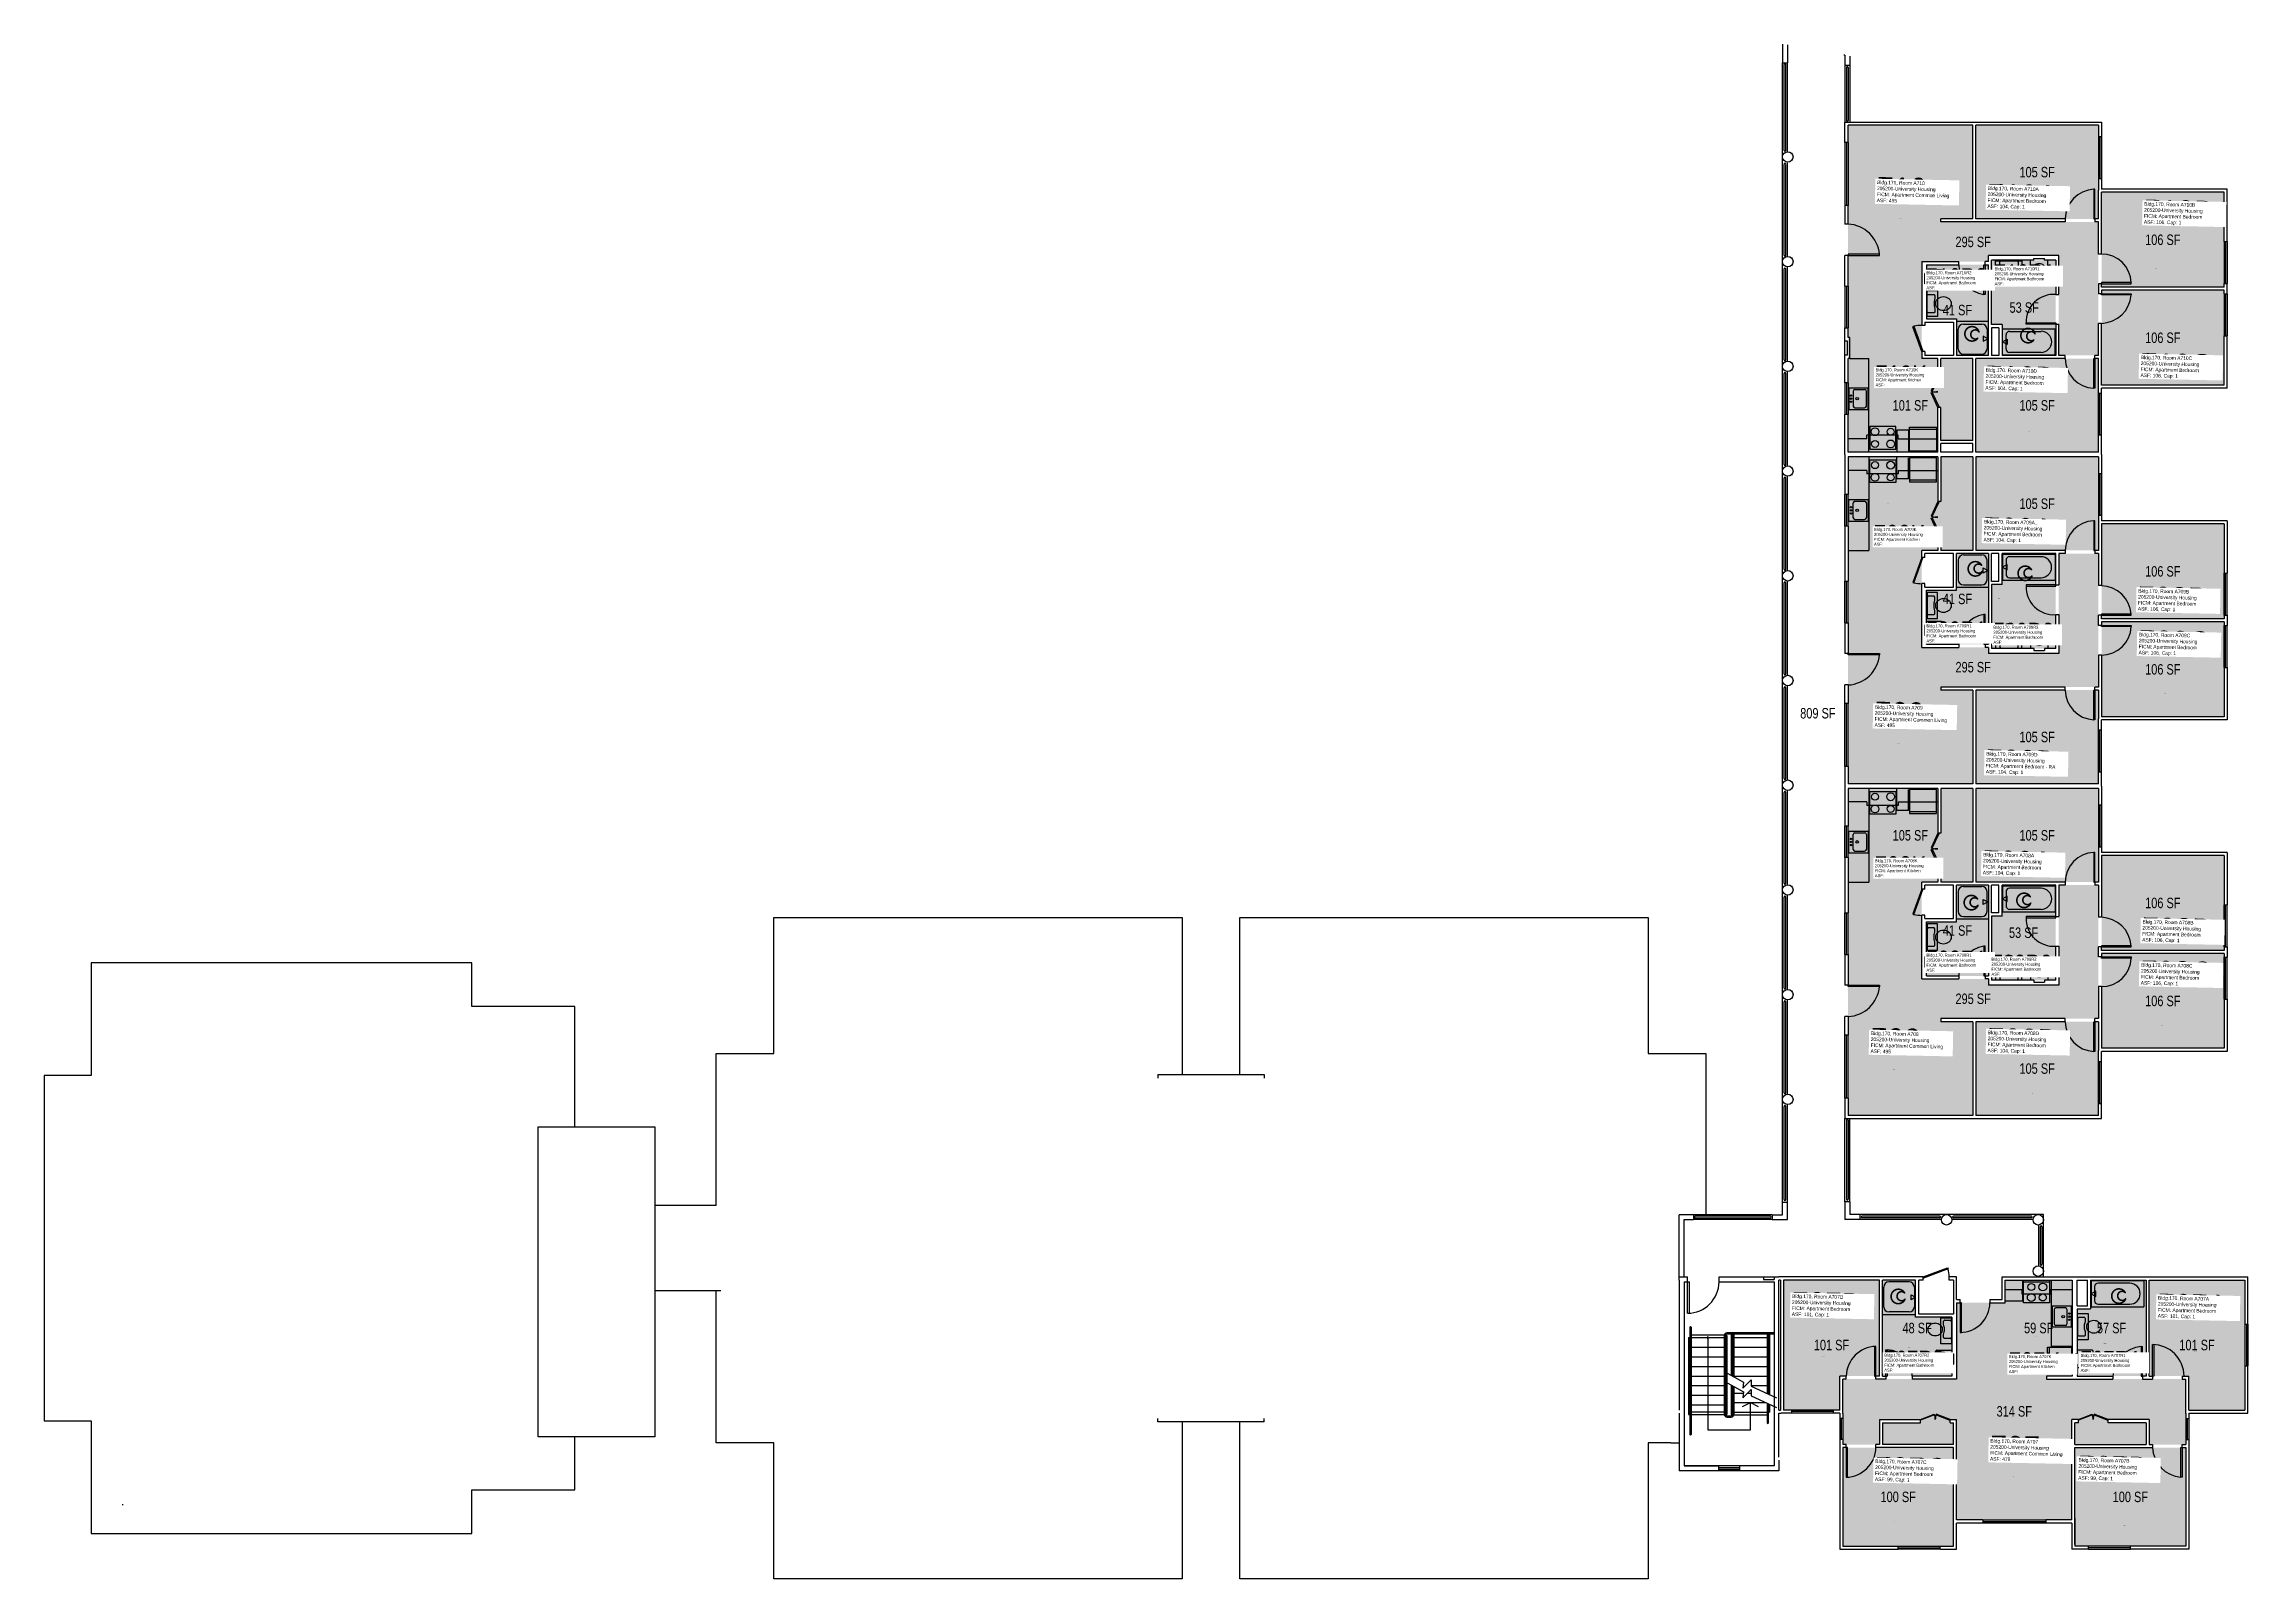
# Model space of a CAD drawing. Header units: inches. Extents: x -90 to 2436, y -85 to 1674.
import ezdxf
from ezdxf.enums import TextEntityAlignment as Align

# ---------------------------------------------------------------- set-up
doc = ezdxf.new("R2010")
doc.units = ezdxf.units.IN
doc.header["$LTSCALE"] = 10
doc.header["$MEASUREMENT"] = 0
doc.layers.get('0').update_dxf_attribs({"linetype": 'CONTINUOUS'})
for name, color, linetype in [('A-COLS', 5, 'CONTINUOUS'), ('A-DOOR', 2, 'CONTINUOUS'), ('A-FLOR', 3, 'CONTINUOUS'), ('A-GLAZ', 1, 'CONTINUOUS'), ('A-IDEN-ICON', 4, 'CONTINUOUS'), ('A-IDEN-RNUM', 7, 'CONTINUOUS'), ('A-IDEN-SNUM', 4, 'CONTINUOUS'), ('A-IDEN-VNUM', 4, 'CONTINUOUS'), ('A-ROOF', 2, 'CONTINUOUS'), ('A-WALL', 5, 'CONTINUOUS'), ('AREA-TEXT', 3, 'CONTINUOUS'), ('Rooms-Category-Color', 7, 'CONTINUOUS'), ('Rooms-College-Color', 7, 'CONTINUOUS'), ('Rooms-Department-Color', 7, 'CONTINUOUS'), ('Rooms-Division-Color', 7, 'CONTINUOUS'), ('Rooms-Information', 7, 'CONTINUOUS')]:
    doc.layers.add(name, color=color, linetype=linetype)
doc.styles.add('CP_AREA', font='arial.ttf', dxfattribs={"height": 15})
doc.styles.add('CP_ROOMSNUMBER', font='arial.ttf', dxfattribs={"height": 1})
doc.styles.add('CP_ROOMVNUMBER', font='arial.ttf', dxfattribs={"width": 0.85, "height": 0.075})

# ---------------------------------------------------------------- blocks, each defined once
blk = doc.blocks.new('CPBATH')
at = {"color": 0, "linetype": 'ByBlock', "const_width": 0.0127}
for points in [[(0.057, 0.017, 0.861492), (-0.055, 0, 1)], [(-0.055, 0, 0.726902), (0.049, -0.034, 1)], [(0.057, 0.017, 0.729002), (-0.008, -0.004, 1)], [(-0.008, -0.004, 0.609468), (0.049, -0.034, 1)]]:
    blk.add_lwpolyline(points, format="xyb", dxfattribs=at)
at = {"color": 0, "linetype": 'ByBlock', "const_width": 0.00637}
for points in [[(0.054, 0.015, 1), (0.06, 0.018, 1)], [(0.046, -0.035, 1), (0.051, -0.032, 1)]]:
    blk.add_lwpolyline(points, format="xyb", close=True, dxfattribs=at)

msp = doc.modelspace()

# ---------------------------------------------------------------- hatches: boundary and pattern name
at = {"layer": 'Rooms-Category-Color', "true_color": 0x728ef3}
for points in [[(2264.4, 1316.9), (2264.4, 1469.9), (2083.9, 1469.9), (2083.9, 1473.4), (2120.4, 1473.4), (2120.4, 1580.6), (1977.4, 1580.6), (1977.4, 1313.4), (2061.9, 1313.4), (2061.9, 1424.4), (2138.4, 1424.4), (2138.4, 1431.4), (2218.9, 1431.4), (2218.9, 1316.9)], [(2124, 1580.6), (2124, 1473.4), (2264.5, 1473.4), (2264.5, 1580.6)], [(2268, 1503.9), (2268, 1395.1), (2408.5, 1395.1), (2408.5, 1503.9)], [(2138.4, 1420.9), (2138.4, 1316.9), (2101.9, 1316.9), (2101.9, 1358.7), (2067.4, 1358.7), (2067.4, 1420.9)], [(2215.4, 1316.9), (2215.4, 1425.9), (2141.9, 1425.9), (2141.9, 1352.2), (2153.9, 1352.2), (2153.9, 1316.9)], [(2268, 1391.6), (2268, 1282.9), (2408.5, 1282.9), (2408.5, 1391.6)], [(2080.4, 1313.4), (1977.4, 1313.4), (1977.4, 1206.1), (2080.4, 1206.1), (2080.4, 1257.1), (2083.9, 1257.1), (2083.9, 1219.6), (2120.4, 1219.6), (2120.4, 1313.4), (2083.9, 1313.4), (2083.9, 1293.1), (2080.4, 1293.1)], [(2124, 1313.4), (2124, 1206.1), (2264.5, 1206.1), (2264.5, 1313.4)], [(2080.4, 1093.4), (1977.4, 1093.4), (1977.4, 1200.6), (2080.4, 1200.6), (2080.4, 1149.6), (2083.9, 1149.6), (2083.9, 1200.6), (2120.4, 1200.6), (2120.4, 1093.4), (2083.9, 1093.4), (2083.9, 1113.6), (2080.4, 1113.6)], [(2124, 1093.4), (2124, 1200.6), (2264.5, 1200.6), (2264.5, 1093.4)], [(2268, 1015.1), (2268, 1123.9), (2408.5, 1123.9), (2408.5, 1015.1)], [(2264.4, 1089.9), (2264.4, 936.9), (2083.9, 936.9), (2083.9, 933.4), (2120.4, 933.4), (2120.4, 826.1), (1977.4, 826.1), (1977.4, 1093.4), (2061.9, 1093.4), (2061.9, 982.4), (2138.4, 982.4), (2138.4, 975.4), (2218.9, 975.4), (2218.9, 1089.9)], [(2138.4, 985.9), (2138.4, 1089.9), (2101.9, 1089.9), (2101.9, 1048), (2067.4, 1048), (2067.4, 985.9)], [(2215.4, 1089.9), (2215.4, 980.9), (2141.9, 980.9), (2141.9, 1054.5), (2153.9, 1054.5), (2153.9, 1089.9)], [(2268, 902.9), (2268, 1011.6), (2408.5, 1011.6), (2408.5, 902.9)], [(2124, 826.1), (2124, 933.4), (2264.5, 933.4), (2264.5, 826.1)], [(2080.4, 713.4), (1977.4, 713.4), (1977.4, 820.6), (2080.4, 820.6), (2080.5, 769.6), (2084, 769.6), (2083.9, 820.6), (2120.4, 820.6), (2120.5, 713.4), (2084, 713.4), (2083.9, 733.6), (2080.5, 733.6)], [(2124, 713.4), (2124, 820.6), (2264.5, 820.6), (2264.5, 713.4)], [(2268, 635.1), (2268, 743.9), (2408.5, 743.9), (2408.5, 635.1)], [(2264.4, 709.9), (2264.4, 556.9), (2083.9, 556.9), (2083.9, 553.4), (2120.4, 553.4), (2120.4, 446.1), (1977.4, 446.1), (1977.4, 713.4), (2061.9, 713.4), (2061.9, 602.4), (2138.4, 602.4), (2138.4, 595.4), (2218.9, 595.4), (2218.9, 709.9)], [(2067.5, 668), (2102, 668), (2102, 709.9), (2138.4, 709.9), (2138.4, 605.9), (2067.4, 605.9)], [(2215.4, 709.9), (2215.4, 600.9), (2141.9, 600.9), (2142, 674.5), (2154, 674.5), (2154, 709.9)], [(2268, 522.9), (2268, 631.6), (2408.5, 631.6), (2408.5, 522.9)], [(2124, 446.1), (2124, 553.4), (2264.5, 553.4), (2264.5, 446.1)], [(1968, 108.4), (1903.7, 108.4), (1903.7, 257.4), (2013.5, 257.4), (2013.5, 147.4), (1968, 147.4)], [(2055, 257.4), (2055, 214.9), (2096.5, 214.9), (2096.5, 147.4), (2017, 147.4), (2017, 257.4)], [(2157.5, 257.4), (2234.5, 257.4), (2234.5, 147.4), (2157.5, 147.4)], [(2255.5, 257.4), (2319, 257.4), (2319, 147.4), (2240, 147.4), (2240, 224.4), (2255.5, 224.4)], [(2432.2, 108.4), (2368, 108.4), (2368, 147.4), (2322.5, 147.4), (2322.5, 257.4), (2432.2, 257.4)], [(1971.5, 68.9), (1971.5, 143.9), (2102, 143.9), (2102, 231.4), (2157.5, 231.4), (2157.5, 147.4), (2205, 147.4), (2205, 143.9), (2364.5, 143.9), (2364.5, 68.9), (2322.5, 68.9), (2322.5, 97.4), (2275.5, 97.4), (2275.5, 93.9), (2319, 93.9), (2319, 68.9), (2237.5, 68.9), (2237.5, 93.9), (2241.5, 93.9), (2241.5, 97.4), (2234, 97.4), (2234, -17.6), (2102, -17.6), (2102, 97.4), (2094.5, 97.4), (2094.5, 93.9), (2098.5, 93.9), (2098.5, 68.9), (2017, 68.9), (2017, 93.9), (2060.5, 93.9), (2060.5, 97.4), (2013.5, 97.4), (2013.5, 68.9)], [(2098.5, -47.6), (1971.5, -47.6), (1971.5, 65.4), (2098.5, 65.4)], [(2237.5, -47.6), (2237.5, 65.4), (2364.5, 65.4), (2364.5, -47.6)]]:
    msp.add_hatch(color=171, dxfattribs=at).paths.add_polyline_path(points)
at = {"layer": 'Rooms-College-Color', "true_color": 0xadadad}
for points in [[(2264.4, 1316.9), (2264.4, 1469.9), (2083.9, 1469.9), (2083.9, 1473.4), (2120.4, 1473.4), (2120.4, 1580.6), (1977.4, 1580.6), (1977.4, 1313.4), (2061.9, 1313.4), (2061.9, 1424.4), (2138.4, 1424.4), (2138.4, 1431.4), (2218.9, 1431.4), (2218.9, 1316.9)], [(2124, 1580.6), (2124, 1473.4), (2264.5, 1473.4), (2264.5, 1580.6)], [(2268, 1503.9), (2268, 1395.1), (2408.5, 1395.1), (2408.5, 1503.9)], [(2138.4, 1420.9), (2138.4, 1316.9), (2101.9, 1316.9), (2101.9, 1358.7), (2067.4, 1358.7), (2067.4, 1420.9)], [(2215.4, 1316.9), (2215.4, 1425.9), (2141.9, 1425.9), (2141.9, 1352.2), (2153.9, 1352.2), (2153.9, 1316.9)], [(2268, 1391.6), (2268, 1282.9), (2408.5, 1282.9), (2408.5, 1391.6)], [(2080.4, 1313.4), (1977.4, 1313.4), (1977.4, 1206.1), (2080.4, 1206.1), (2080.4, 1257.1), (2083.9, 1257.1), (2083.9, 1219.6), (2120.4, 1219.6), (2120.4, 1313.4), (2083.9, 1313.4), (2083.9, 1293.1), (2080.4, 1293.1)], [(2124, 1313.4), (2124, 1206.1), (2264.5, 1206.1), (2264.5, 1313.4)], [(2080.4, 1093.4), (1977.4, 1093.4), (1977.4, 1200.6), (2080.4, 1200.6), (2080.4, 1149.6), (2083.9, 1149.6), (2083.9, 1200.6), (2120.4, 1200.6), (2120.4, 1093.4), (2083.9, 1093.4), (2083.9, 1113.6), (2080.4, 1113.6)], [(2124, 1093.4), (2124, 1200.6), (2264.5, 1200.6), (2264.5, 1093.4)], [(2268, 1015.1), (2268, 1123.9), (2408.5, 1123.9), (2408.5, 1015.1)], [(2264.4, 1089.9), (2264.4, 936.9), (2083.9, 936.9), (2083.9, 933.4), (2120.4, 933.4), (2120.4, 826.1), (1977.4, 826.1), (1977.4, 1093.4), (2061.9, 1093.4), (2061.9, 982.4), (2138.4, 982.4), (2138.4, 975.4), (2218.9, 975.4), (2218.9, 1089.9)], [(2138.4, 985.9), (2138.4, 1089.9), (2101.9, 1089.9), (2101.9, 1048), (2067.4, 1048), (2067.4, 985.9)], [(2215.4, 1089.9), (2215.4, 980.9), (2141.9, 980.9), (2141.9, 1054.5), (2153.9, 1054.5), (2153.9, 1089.9)], [(2268, 902.9), (2268, 1011.6), (2408.5, 1011.6), (2408.5, 902.9)], [(2124, 826.1), (2124, 933.4), (2264.5, 933.4), (2264.5, 826.1)], [(2080.4, 713.4), (1977.4, 713.4), (1977.4, 820.6), (2080.4, 820.6), (2080.5, 769.6), (2084, 769.6), (2083.9, 820.6), (2120.4, 820.6), (2120.5, 713.4), (2084, 713.4), (2083.9, 733.6), (2080.5, 733.6)], [(2124, 713.4), (2124, 820.6), (2264.5, 820.6), (2264.5, 713.4)], [(2268, 635.1), (2268, 743.9), (2408.5, 743.9), (2408.5, 635.1)], [(2264.4, 709.9), (2264.4, 556.9), (2083.9, 556.9), (2083.9, 553.4), (2120.4, 553.4), (2120.4, 446.1), (1977.4, 446.1), (1977.4, 713.4), (2061.9, 713.4), (2061.9, 602.4), (2138.4, 602.4), (2138.4, 595.4), (2218.9, 595.4), (2218.9, 709.9)], [(2067.5, 668), (2102, 668), (2102, 709.9), (2138.4, 709.9), (2138.4, 605.9), (2067.4, 605.9)], [(2215.4, 709.9), (2215.4, 600.9), (2141.9, 600.9), (2142, 674.5), (2154, 674.5), (2154, 709.9)], [(2268, 522.9), (2268, 631.6), (2408.5, 631.6), (2408.5, 522.9)], [(2124, 446.1), (2124, 553.4), (2264.5, 553.4), (2264.5, 446.1)], [(1968, 108.4), (1903.7, 108.4), (1903.7, 257.4), (2013.5, 257.4), (2013.5, 147.4), (1968, 147.4)], [(2055, 257.4), (2055, 214.9), (2096.5, 214.9), (2096.5, 147.4), (2017, 147.4), (2017, 257.4)], [(2157.5, 257.4), (2234.5, 257.4), (2234.5, 147.4), (2157.5, 147.4)], [(2255.5, 257.4), (2319, 257.4), (2319, 147.4), (2240, 147.4), (2240, 224.4), (2255.5, 224.4)], [(2432.2, 108.4), (2368, 108.4), (2368, 147.4), (2322.5, 147.4), (2322.5, 257.4), (2432.2, 257.4)], [(1971.5, 68.9), (1971.5, 143.9), (2102, 143.9), (2102, 231.4), (2157.5, 231.4), (2157.5, 147.4), (2205, 147.4), (2205, 143.9), (2364.5, 143.9), (2364.5, 68.9), (2322.5, 68.9), (2322.5, 97.4), (2275.5, 97.4), (2275.5, 93.9), (2319, 93.9), (2319, 68.9), (2237.5, 68.9), (2237.5, 93.9), (2241.5, 93.9), (2241.5, 97.4), (2234, 97.4), (2234, -17.6), (2102, -17.6), (2102, 97.4), (2094.5, 97.4), (2094.5, 93.9), (2098.5, 93.9), (2098.5, 68.9), (2017, 68.9), (2017, 93.9), (2060.5, 93.9), (2060.5, 97.4), (2013.5, 97.4), (2013.5, 68.9)], [(2098.5, -47.6), (1971.5, -47.6), (1971.5, 65.4), (2098.5, 65.4)], [(2237.5, -47.6), (2237.5, 65.4), (2364.5, 65.4), (2364.5, -47.6)]]:
    msp.add_hatch(color=253, dxfattribs=at).paths.add_polyline_path(points)
at = {"layer": 'Rooms-Department-Color', "true_color": 0x604aed}
for points in [[(2264.4, 1316.9), (2264.4, 1469.9), (2083.9, 1469.9), (2083.9, 1473.4), (2120.4, 1473.4), (2120.4, 1580.6), (1977.4, 1580.6), (1977.4, 1313.4), (2061.9, 1313.4), (2061.9, 1424.4), (2138.4, 1424.4), (2138.4, 1431.4), (2218.9, 1431.4), (2218.9, 1316.9)], [(2124, 1580.6), (2124, 1473.4), (2264.5, 1473.4), (2264.5, 1580.6)], [(2268, 1503.9), (2268, 1395.1), (2408.5, 1395.1), (2408.5, 1503.9)], [(2138.4, 1420.9), (2138.4, 1316.9), (2101.9, 1316.9), (2101.9, 1358.7), (2067.4, 1358.7), (2067.4, 1420.9)], [(2215.4, 1316.9), (2215.4, 1425.9), (2141.9, 1425.9), (2141.9, 1352.2), (2153.9, 1352.2), (2153.9, 1316.9)], [(2268, 1391.6), (2268, 1282.9), (2408.5, 1282.9), (2408.5, 1391.6)], [(2080.4, 1313.4), (1977.4, 1313.4), (1977.4, 1206.1), (2080.4, 1206.1), (2080.4, 1257.1), (2083.9, 1257.1), (2083.9, 1219.6), (2120.4, 1219.6), (2120.4, 1313.4), (2083.9, 1313.4), (2083.9, 1293.1), (2080.4, 1293.1)], [(2124, 1313.4), (2124, 1206.1), (2264.5, 1206.1), (2264.5, 1313.4)], [(2080.4, 1093.4), (1977.4, 1093.4), (1977.4, 1200.6), (2080.4, 1200.6), (2080.4, 1149.6), (2083.9, 1149.6), (2083.9, 1200.6), (2120.4, 1200.6), (2120.4, 1093.4), (2083.9, 1093.4), (2083.9, 1113.6), (2080.4, 1113.6)], [(2124, 1093.4), (2124, 1200.6), (2264.5, 1200.6), (2264.5, 1093.4)], [(2268, 1015.1), (2268, 1123.9), (2408.5, 1123.9), (2408.5, 1015.1)], [(2264.4, 1089.9), (2264.4, 936.9), (2083.9, 936.9), (2083.9, 933.4), (2120.4, 933.4), (2120.4, 826.1), (1977.4, 826.1), (1977.4, 1093.4), (2061.9, 1093.4), (2061.9, 982.4), (2138.4, 982.4), (2138.4, 975.4), (2218.9, 975.4), (2218.9, 1089.9)], [(2138.4, 985.9), (2138.4, 1089.9), (2101.9, 1089.9), (2101.9, 1048), (2067.4, 1048), (2067.4, 985.9)], [(2215.4, 1089.9), (2215.4, 980.9), (2141.9, 980.9), (2141.9, 1054.5), (2153.9, 1054.5), (2153.9, 1089.9)], [(2268, 902.9), (2268, 1011.6), (2408.5, 1011.6), (2408.5, 902.9)], [(2124, 826.1), (2124, 933.4), (2264.5, 933.4), (2264.5, 826.1)], [(2080.4, 713.4), (1977.4, 713.4), (1977.4, 820.6), (2080.4, 820.6), (2080.5, 769.6), (2084, 769.6), (2083.9, 820.6), (2120.4, 820.6), (2120.5, 713.4), (2084, 713.4), (2083.9, 733.6), (2080.5, 733.6)], [(2124, 713.4), (2124, 820.6), (2264.5, 820.6), (2264.5, 713.4)], [(2268, 635.1), (2268, 743.9), (2408.5, 743.9), (2408.5, 635.1)], [(2264.4, 709.9), (2264.4, 556.9), (2083.9, 556.9), (2083.9, 553.4), (2120.4, 553.4), (2120.4, 446.1), (1977.4, 446.1), (1977.4, 713.4), (2061.9, 713.4), (2061.9, 602.4), (2138.4, 602.4), (2138.4, 595.4), (2218.9, 595.4), (2218.9, 709.9)], [(2067.5, 668), (2102, 668), (2102, 709.9), (2138.4, 709.9), (2138.4, 605.9), (2067.4, 605.9)], [(2215.4, 709.9), (2215.4, 600.9), (2141.9, 600.9), (2142, 674.5), (2154, 674.5), (2154, 709.9)], [(2268, 522.9), (2268, 631.6), (2408.5, 631.6), (2408.5, 522.9)], [(2124, 446.1), (2124, 553.4), (2264.5, 553.4), (2264.5, 446.1)], [(1968, 108.4), (1903.7, 108.4), (1903.7, 257.4), (2013.5, 257.4), (2013.5, 147.4), (1968, 147.4)], [(2055, 257.4), (2055, 214.9), (2096.5, 214.9), (2096.5, 147.4), (2017, 147.4), (2017, 257.4)], [(2157.5, 257.4), (2234.5, 257.4), (2234.5, 147.4), (2157.5, 147.4)], [(2255.5, 257.4), (2319, 257.4), (2319, 147.4), (2240, 147.4), (2240, 224.4), (2255.5, 224.4)], [(2432.2, 108.4), (2368, 108.4), (2368, 147.4), (2322.5, 147.4), (2322.5, 257.4), (2432.2, 257.4)], [(1971.5, 68.9), (1971.5, 143.9), (2102, 143.9), (2102, 231.4), (2157.5, 231.4), (2157.5, 147.4), (2205, 147.4), (2205, 143.9), (2364.5, 143.9), (2364.5, 68.9), (2322.5, 68.9), (2322.5, 97.4), (2275.5, 97.4), (2275.5, 93.9), (2319, 93.9), (2319, 68.9), (2237.5, 68.9), (2237.5, 93.9), (2241.5, 93.9), (2241.5, 97.4), (2234, 97.4), (2234, -17.6), (2102, -17.6), (2102, 97.4), (2094.5, 97.4), (2094.5, 93.9), (2098.5, 93.9), (2098.5, 68.9), (2017, 68.9), (2017, 93.9), (2060.5, 93.9), (2060.5, 97.4), (2013.5, 97.4), (2013.5, 68.9)], [(2098.5, -47.6), (1971.5, -47.6), (1971.5, 65.4), (2098.5, 65.4)], [(2237.5, -47.6), (2237.5, 65.4), (2364.5, 65.4), (2364.5, -47.6)]]:
    msp.add_hatch(color=173, dxfattribs=at).paths.add_polyline_path(points)
at = {"layer": 'Rooms-Division-Color', "true_color": 0x604aed}
for points in [[(2264.4, 1316.9), (2264.4, 1469.9), (2083.9, 1469.9), (2083.9, 1473.4), (2120.4, 1473.4), (2120.4, 1580.6), (1977.4, 1580.6), (1977.4, 1313.4), (2061.9, 1313.4), (2061.9, 1424.4), (2138.4, 1424.4), (2138.4, 1431.4), (2218.9, 1431.4), (2218.9, 1316.9)], [(2124, 1580.6), (2124, 1473.4), (2264.5, 1473.4), (2264.5, 1580.6)], [(2268, 1503.9), (2268, 1395.1), (2408.5, 1395.1), (2408.5, 1503.9)], [(2138.4, 1420.9), (2138.4, 1316.9), (2101.9, 1316.9), (2101.9, 1358.7), (2067.4, 1358.7), (2067.4, 1420.9)], [(2215.4, 1316.9), (2215.4, 1425.9), (2141.9, 1425.9), (2141.9, 1352.2), (2153.9, 1352.2), (2153.9, 1316.9)], [(2268, 1391.6), (2268, 1282.9), (2408.5, 1282.9), (2408.5, 1391.6)], [(2080.4, 1313.4), (1977.4, 1313.4), (1977.4, 1206.1), (2080.4, 1206.1), (2080.4, 1257.1), (2083.9, 1257.1), (2083.9, 1219.6), (2120.4, 1219.6), (2120.4, 1313.4), (2083.9, 1313.4), (2083.9, 1293.1), (2080.4, 1293.1)], [(2124, 1313.4), (2124, 1206.1), (2264.5, 1206.1), (2264.5, 1313.4)], [(2080.4, 1093.4), (1977.4, 1093.4), (1977.4, 1200.6), (2080.4, 1200.6), (2080.4, 1149.6), (2083.9, 1149.6), (2083.9, 1200.6), (2120.4, 1200.6), (2120.4, 1093.4), (2083.9, 1093.4), (2083.9, 1113.6), (2080.4, 1113.6)], [(2124, 1093.4), (2124, 1200.6), (2264.5, 1200.6), (2264.5, 1093.4)], [(2268, 1015.1), (2268, 1123.9), (2408.5, 1123.9), (2408.5, 1015.1)], [(2264.4, 1089.9), (2264.4, 936.9), (2083.9, 936.9), (2083.9, 933.4), (2120.4, 933.4), (2120.4, 826.1), (1977.4, 826.1), (1977.4, 1093.4), (2061.9, 1093.4), (2061.9, 982.4), (2138.4, 982.4), (2138.4, 975.4), (2218.9, 975.4), (2218.9, 1089.9)], [(2138.4, 985.9), (2138.4, 1089.9), (2101.9, 1089.9), (2101.9, 1048), (2067.4, 1048), (2067.4, 985.9)], [(2215.4, 1089.9), (2215.4, 980.9), (2141.9, 980.9), (2141.9, 1054.5), (2153.9, 1054.5), (2153.9, 1089.9)], [(2268, 902.9), (2268, 1011.6), (2408.5, 1011.6), (2408.5, 902.9)], [(2124, 826.1), (2124, 933.4), (2264.5, 933.4), (2264.5, 826.1)], [(2080.4, 713.4), (1977.4, 713.4), (1977.4, 820.6), (2080.4, 820.6), (2080.5, 769.6), (2084, 769.6), (2083.9, 820.6), (2120.4, 820.6), (2120.5, 713.4), (2084, 713.4), (2083.9, 733.6), (2080.5, 733.6)], [(2124, 713.4), (2124, 820.6), (2264.5, 820.6), (2264.5, 713.4)], [(2268, 635.1), (2268, 743.9), (2408.5, 743.9), (2408.5, 635.1)], [(2264.4, 709.9), (2264.4, 556.9), (2083.9, 556.9), (2083.9, 553.4), (2120.4, 553.4), (2120.4, 446.1), (1977.4, 446.1), (1977.4, 713.4), (2061.9, 713.4), (2061.9, 602.4), (2138.4, 602.4), (2138.4, 595.4), (2218.9, 595.4), (2218.9, 709.9)], [(2067.5, 668), (2102, 668), (2102, 709.9), (2138.4, 709.9), (2138.4, 605.9), (2067.4, 605.9)], [(2215.4, 709.9), (2215.4, 600.9), (2141.9, 600.9), (2142, 674.5), (2154, 674.5), (2154, 709.9)], [(2268, 522.9), (2268, 631.6), (2408.5, 631.6), (2408.5, 522.9)], [(2124, 446.1), (2124, 553.4), (2264.5, 553.4), (2264.5, 446.1)], [(1968, 108.4), (1903.7, 108.4), (1903.7, 257.4), (2013.5, 257.4), (2013.5, 147.4), (1968, 147.4)], [(2055, 257.4), (2055, 214.9), (2096.5, 214.9), (2096.5, 147.4), (2017, 147.4), (2017, 257.4)], [(2157.5, 257.4), (2234.5, 257.4), (2234.5, 147.4), (2157.5, 147.4)], [(2255.5, 257.4), (2319, 257.4), (2319, 147.4), (2240, 147.4), (2240, 224.4), (2255.5, 224.4)], [(2432.2, 108.4), (2368, 108.4), (2368, 147.4), (2322.5, 147.4), (2322.5, 257.4), (2432.2, 257.4)], [(1971.5, 68.9), (1971.5, 143.9), (2102, 143.9), (2102, 231.4), (2157.5, 231.4), (2157.5, 147.4), (2205, 147.4), (2205, 143.9), (2364.5, 143.9), (2364.5, 68.9), (2322.5, 68.9), (2322.5, 97.4), (2275.5, 97.4), (2275.5, 93.9), (2319, 93.9), (2319, 68.9), (2237.5, 68.9), (2237.5, 93.9), (2241.5, 93.9), (2241.5, 97.4), (2234, 97.4), (2234, -17.6), (2102, -17.6), (2102, 97.4), (2094.5, 97.4), (2094.5, 93.9), (2098.5, 93.9), (2098.5, 68.9), (2017, 68.9), (2017, 93.9), (2060.5, 93.9), (2060.5, 97.4), (2013.5, 97.4), (2013.5, 68.9)], [(2098.5, -47.6), (1971.5, -47.6), (1971.5, 65.4), (2098.5, 65.4)], [(2237.5, -47.6), (2237.5, 65.4), (2364.5, 65.4), (2364.5, -47.6)]]:
    msp.add_hatch(color=173, dxfattribs=at).paths.add_polyline_path(points)

# ---------------------------------------------------------------- linework, layer by layer
for p, q in [((2084.6, 1414.9), (2067.5, 1414.9)), ((2146.5, 1413.2), (2146.5, 1425.2)), ((2146.5, 1425.2), (2176.5, 1425.2)), ((2151.4, 1424.2), (2152.4, 1425.2)), ((2151.4, 1417.4), (2151.4, 1424.2)), ((2152.4, 1416.2), (2151.5, 1417.1)), ((2152.4, 1425.2), (2171.4, 1425.2)), ((2155.9, 1416.2), (2152.4, 1416.2)), ((2159.3, 1417.2), (2155.9, 1416.2)), ((2164.3, 1417.2), (2159.4, 1417.2)), ((2167.9, 1416.2), (2164.4, 1417.2)), ((2171.2, 1416.2), (2167.9, 1416.2)), ((2171.4, 1425.2), (2172.4, 1424.2)), ((2172.4, 1417.2), (2171.5, 1416.4)), ((2172.4, 1424.2), (2172.4, 1417.2)), ((2176.5, 1425.2), (2176.5, 1413.2)), ((2186.5, 1408.7), (2186.5, 1425.9)), ((2206.5, 1408.7), (2206.5, 1425.9)), ((2084.6, 1394.9), (2067.5, 1394.9)), ((2068.1, 1361.4), (2068.1, 1391.4)), ((2068.1, 1391.4), (2080.1, 1391.4)), ((2080.1, 1391.4), (2080.1, 1361.4)), ((2086.1, 1413.4), (2086.1, 1396.4)), ((2176.5, 1413.2), (2146.5, 1413.2)), ((2205, 1407.2), (2188, 1407.2)), ((2068.1, 1385.9), (2069.1, 1386.9)), ((2068.1, 1366.9), (2068.1, 1385.9)), ((2069.1, 1365.9), (2068.1, 1366.9)), ((2069.1, 1386.9), (2076.1, 1386.9)), ((2076.1, 1365.9), (2069.1, 1365.9)), ((2076.1, 1386.9), (2077, 1386)), ((2077.1, 1382.4), (2076.1, 1378.9)), ((2076.1, 1378.9), (2076.1, 1373.9)), ((2076.1, 1373.8), (2077.1, 1370.4)), ((2077.1, 1366.9), (2076.1, 1365.9)), ((2077.1, 1385.7), (2077.1, 1382.4)), ((2077.1, 1370.4), (2077.1, 1366.9)), ((2080.1, 1361.4), (2068.1, 1361.4)), ((2138.5, 1355.7), (2102, 1355.7)), ((2103.7, 1324.4), (2103.7, 1346.9)), ((2109.7, 1352.9), (2130.8, 1352.9)), ((2132.4, 1339.1), (2132.4, 1333.1)), ((2137.6, 1336.1), (2132.4, 1339.1)), ((2136.8, 1346.9), (2136.8, 1324.4)), ((2154.6, 1347.5), (2214.9, 1347.5)), ((2154.6, 1317.5), (2154.6, 1347.5)), ((2158.6, 1324.4), (2158.6, 1340.5)), ((2162.6, 1344.5), (2198.8, 1344.5)), ((2214.9, 1317.5), (2214.9, 1347.5)), ((1979.5, 1313.4), (2001.5, 1313.4)), ((2001.5, 1206.1), (2001.5, 1313.4)), ((2109.7, 1318.4), (2130.8, 1318.4)), ((2132.4, 1333.1), (2137.6, 1336.1)), ((2154.6, 1332.5), (2159.8, 1335.5)), ((2159.8, 1329.5), (2154.6, 1332.5)), ((2154.6, 1317.5), (2214.9, 1317.5)), ((2159.8, 1335.5), (2159.8, 1329.5)), ((2198.8, 1320.4), (2162.6, 1320.4)), ((1978.5, 1279.9), (2000.5, 1279.9)), ((1978.5, 1279.9), (1978.5, 1254.9)), ((1983.5, 1275.9), (1983.5, 1258.9)), ((1985.5, 1277.9), (1996.5, 1277.9)), ((1998.5, 1258.9), (1998.5, 1275.9)), ((2000.5, 1254.9), (2000.5, 1279.9)), ((1978.5, 1254.9), (2000.5, 1254.9)), ((1985.5, 1256.9), (1996.5, 1256.9)), ((1999.1, 1221.5), (1977.5, 1221.5)), ((2035.1, 1225.5), (1999.1, 1225.5)), ((1999.1, 1221.5), (1999.1, 1225.5)), ((2002.4, 1235.5), (2002.4, 1209.5)), ((2032.4, 1235.5), (2002.4, 1235.5)), ((2032.4, 1209.5), (2032.4, 1235.5)), ((2033.4, 1231.1), (2033.4, 1206.1)), ((2046.9, 1231.1), (2033.4, 1231.1)), ((2035.1, 1221.5), (2035.1, 1225.5)), ((2035.1, 1221.5), (2080.5, 1221.5)), ((2046.9, 1231.1), (2046.9, 1207.1)), ((2047.9, 1234.6), (2078.9, 1234.6)), ((2047.9, 1207.1), (2047.9, 1234.6)), ((2047.9, 1232.4), (2078.9, 1232.4)), ((2078.9, 1234.6), (2078.9, 1207.1)), ((2001.5, 1200.6), (2001.5, 1093.4)), ((2002.4, 1209.5), (2032.4, 1209.5)), ((2002.4, 1197.2), (2032.4, 1197.2)), ((2002.4, 1171.2), (2002.4, 1197.2)), ((2032.4, 1197.2), (2032.4, 1171.2)), ((2033.4, 1175.6), (2033.4, 1200.6)), ((2046.9, 1175.6), (2046.9, 1199.6)), ((2078.9, 1207.1), (2047.9, 1207.1)), ((2078.9, 1199.6), (2047.9, 1199.6)), ((2047.9, 1199.6), (2047.9, 1172.1)), ((2078.9, 1172.1), (2078.9, 1199.6)), ((1999.1, 1185.2), (1977.5, 1185.2)), ((1999.1, 1185.2), (1999.1, 1181.2)), ((2035.1, 1181.2), (1999.1, 1181.2)), ((2032.4, 1171.2), (2002.4, 1171.2)), ((2046.9, 1175.6), (2033.4, 1175.6)), ((2035.1, 1185.2), (2080.5, 1185.2)), ((2035.1, 1185.2), (2035.1, 1181.2)), ((2047.9, 1174.4), (2078.9, 1174.4)), ((2047.9, 1172.1), (2078.9, 1172.1)), ((1978.5, 1151.9), (2000.5, 1151.9)), ((1978.5, 1126.9), (1978.5, 1151.9)), ((1983.5, 1130.9), (1983.5, 1147.9)), ((1985.5, 1149.9), (1996.5, 1149.9)), ((1998.5, 1147.9), (1998.5, 1130.9)), ((2000.5, 1151.9), (2000.5, 1126.9)), ((1978.5, 1126.9), (2000.5, 1126.9)), ((1985.5, 1128.9), (1996.5, 1128.9)), ((1977.5, 1093.4), (2001.5, 1093.4)), ((2109.7, 1088.4), (2130.8, 1088.4)), ((2154.6, 1089.2), (2214.9, 1089.2)), ((2154.6, 1089.2), (2154.6, 1059.2)), ((2198.8, 1086.3), (2162.6, 1086.3)), ((2214.9, 1089.2), (2214.9, 1059.2)), ((2103.7, 1082.4), (2103.7, 1059.9)), ((2132.4, 1067.6), (2132.4, 1073.6)), ((2132.4, 1073.6), (2137.6, 1070.6)), ((2137.6, 1070.6), (2132.4, 1067.6)), ((2136.8, 1059.9), (2136.8, 1082.4)), ((2159.8, 1077.2), (2154.6, 1074.2)), ((2154.6, 1074.2), (2159.8, 1071.2)), ((2158.6, 1082.3), (2158.6, 1066.2)), ((2159.8, 1071.2), (2159.8, 1077.2)), ((2162.6, 1062.2), (2198.8, 1062.2)), ((2080.1, 1045.4), (2068.1, 1045.4)), ((2068.1, 1045.4), (2068.1, 1015.4)), ((2069.1, 1040.9), (2068.1, 1039.9)), ((2068.1, 1039.9), (2068.1, 1020.9)), ((2076.1, 1040.9), (2069.1, 1040.9)), ((2077.1, 1039.9), (2076.1, 1040.9)), ((2076.1, 1032.9), (2077.1, 1036.4)), ((2077.1, 1036.4), (2077.1, 1039.9)), ((2080.1, 1015.4), (2080.1, 1045.4)), ((2138.5, 1051), (2102, 1051)), ((2109.7, 1053.9), (2130.8, 1053.9)), ((2154.6, 1059.2), (2214.9, 1059.2)), ((2084.6, 1011.9), (2067.5, 1011.9)), ((2068.1, 1020.9), (2069.1, 1019.9)), ((2068.1, 1015.4), (2080.1, 1015.4)), ((2069.1, 1019.9), (2076.1, 1019.9)), ((2076.1, 1027.9), (2076.1, 1032.8)), ((2077.1, 1024.4), (2076.1, 1027.9)), ((2076.1, 1019.9), (2077, 1020.7)), ((2077.1, 1021), (2077.1, 1024.4)), ((2086.1, 993.4), (2086.1, 1010.4)), ((2084.6, 991.9), (2067.5, 991.9)), ((2146.5, 993.5), (2146.5, 981.5)), ((2176.5, 993.5), (2146.5, 993.5)), ((2151.4, 989.3), (2151.4, 982.5)), ((2152.4, 990.5), (2151.5, 989.6)), ((2155.9, 990.5), (2152.4, 990.5)), ((2159.3, 989.5), (2155.9, 990.5)), ((2164.3, 989.5), (2159.4, 989.5)), ((2167.9, 990.5), (2164.4, 989.5)), ((2171.2, 990.5), (2167.9, 990.5)), ((2172.4, 989.5), (2171.5, 990.4)), ((2172.4, 982.5), (2172.4, 989.5)), ((2176.5, 981.5), (2176.5, 993.5)), ((2186.5, 998), (2186.5, 980.9)), ((2205, 999.5), (2188, 999.5)), ((2206.5, 998), (2206.5, 980.9)), ((2146.5, 981.5), (2176.5, 981.5)), ((2151.4, 982.5), (2152.4, 981.5)), ((2152.4, 981.5), (2171.4, 981.5)), ((2171.4, 981.5), (2172.4, 982.5)), ((2001.5, 820.6), (2001.5, 713.4)), ((2002.4, 817.2), (2032.4, 817.2)), ((2002.4, 791.2), (2002.4, 817.2)), ((2032.4, 817.2), (2032.4, 791.2)), ((2033.4, 795.6), (2033.4, 820.6)), ((2046.9, 795.6), (2046.9, 819.6)), ((2078.9, 819.6), (2047.9, 819.6)), ((2047.9, 819.6), (2047.9, 792.1)), ((2078.9, 792.1), (2078.9, 819.6)), ((1999.1, 805.2), (1977.5, 805.2)), ((1999.1, 805.2), (1999.1, 801.2)), ((2035.1, 801.2), (1999.1, 801.2)), ((2032.4, 791.2), (2002.4, 791.2)), ((2046.9, 795.6), (2033.4, 795.6)), ((2035.1, 805.2), (2080.5, 805.2)), ((2035.1, 805.2), (2035.1, 801.2)), ((2047.9, 794.4), (2078.9, 794.4)), ((2047.9, 792.1), (2078.9, 792.1)), ((1978.5, 771.9), (2000.5, 771.9)), ((1978.5, 746.9), (1978.5, 771.9)), ((1983.5, 750.9), (1983.5, 767.9)), ((1985.5, 769.9), (1996.5, 769.9)), ((1998.5, 767.9), (1998.5, 750.9)), ((2000.5, 771.9), (2000.5, 746.9)), ((1978.5, 746.9), (2000.5, 746.9)), ((1985.5, 748.9), (1996.5, 748.9)), ((1977.5, 713.4), (2001.5, 713.4)), ((2109.7, 708.4), (2130.8, 708.4)), ((2154.6, 709.2), (2214.9, 709.2)), ((2154.6, 709.2), (2154.6, 679.2)), ((2214.9, 709.2), (2214.9, 679.2)), ((2103.7, 702.4), (2103.7, 679.9)), ((2132.4, 687.6), (2132.4, 693.6)), ((2132.4, 693.6), (2137.6, 690.6)), ((2137.6, 690.6), (2132.4, 687.6)), ((2136.8, 679.9), (2136.8, 702.4)), ((2159.8, 697.2), (2154.6, 694.2)), ((2154.6, 694.2), (2159.8, 691.2)), ((2158.6, 702.3), (2158.6, 686.2)), ((2159.8, 691.2), (2159.8, 697.2)), ((2198.8, 706.3), (2162.6, 706.3)), ((2162.6, 682.2), (2198.8, 682.2)), ((2080.1, 665.4), (2068.1, 665.4)), ((2068.1, 665.4), (2068.1, 635.4)), ((2069.1, 660.9), (2068.1, 659.9)), ((2068.1, 659.9), (2068.1, 640.9)), ((2076.1, 660.9), (2069.1, 660.9)), ((2077.1, 659.9), (2076.1, 660.9)), ((2077.1, 656.4), (2077.1, 659.9)), ((2080.1, 635.4), (2080.1, 665.4)), ((2138.5, 671), (2102, 671)), ((2109.7, 673.9), (2130.8, 673.9)), ((2154.6, 679.2), (2214.9, 679.2)), ((2084.6, 631.9), (2067.5, 631.9)), ((2068.1, 640.9), (2069.1, 639.9)), ((2068.1, 635.4), (2080.1, 635.4)), ((2069.1, 639.9), (2076.1, 639.9)), ((2076.1, 652.9), (2077.1, 656.4)), ((2076.1, 647.9), (2076.1, 652.8)), ((2077.1, 644.4), (2076.1, 647.9)), ((2076.1, 639.9), (2077, 640.7)), ((2077.1, 641), (2077.1, 644.4)), ((2084.6, 611.9), (2067.5, 611.9)), ((2086.1, 613.4), (2086.1, 630.4)), ((2146.5, 613.5), (2146.5, 601.5)), ((2176.5, 613.5), (2146.5, 613.5)), ((2151.4, 609.3), (2151.4, 602.5)), ((2152.4, 610.5), (2151.5, 609.6)), ((2155.9, 610.5), (2152.4, 610.5)), ((2159.3, 609.5), (2155.9, 610.5)), ((2164.3, 609.5), (2159.4, 609.5)), ((2167.9, 610.5), (2164.4, 609.5)), ((2171.2, 610.5), (2167.9, 610.5)), ((2172.4, 609.5), (2171.5, 610.4)), ((2172.4, 602.5), (2172.4, 609.5)), ((2176.5, 601.5), (2176.5, 613.5)), ((2186.5, 618), (2186.5, 600.9)), ((2205, 619.5), (2188, 619.5)), ((2206.5, 618), (2206.5, 600.9)), ((2146.5, 601.5), (2176.5, 601.5)), ((2151.4, 602.5), (2152.4, 601.5)), ((2152.4, 601.5), (2171.4, 601.5)), ((2171.4, 601.5), (2172.4, 602.5)), ((2047.5, 255.3), (2024.5, 255.3)), ((2177.5, 257.4), (2177.5, 233.4)), ((2178.5, 231.4), (2178.5, 257.4)), ((2178.5, 255.3), (2208.5, 255.3)), ((2208.5, 257.4), (2208.5, 231.4)), ((2210.5, 181.4), (2210.5, 257.4)), ((2256.1, 256.7), (2256.1, 226.7)), ((2256.1, 256.7), (2316.4, 256.7)), ((2300.3, 253.8), (2264.1, 253.8)), ((2316.4, 256.7), (2316.4, 226.7)), ((2018.5, 225.8), (2018.5, 249.3)), ((2049.8, 234.6), (2049.8, 240.6)), ((2049.8, 240.6), (2055, 237.6)), ((2055, 237.6), (2049.8, 234.6)), ((2053.5, 249.3), (2053.5, 226.8)), ((2176.5, 246.3), (2157.5, 246.3)), ((2157.5, 233.4), (2177.5, 233.4)), ((2176.5, 246.3), (2176.5, 241.4)), ((2176.5, 241.4), (2209.4, 241.4)), ((2208.5, 231.4), (2178.5, 231.4)), ((2234.5, 246.3), (2209.4, 246.3)), ((2209.4, 246.3), (2209.4, 241.4)), ((2211.6, 227.4), (2211.6, 203.4)), ((2233.6, 227.4), (2211.6, 227.4)), ((2233.6, 203.4), (2233.6, 227.4)), ((2261.3, 244.7), (2256.1, 241.7)), ((2256.1, 241.7), (2261.3, 238.7)), ((2260.1, 249.8), (2260.1, 233.7)), ((2261.3, 238.7), (2261.3, 244.7)), ((2264.1, 229.7), (2300.3, 229.7)), ((2017, 217.9), (2055, 217.9)), ((2047.5, 220.8), (2024.5, 220.8)), ((2083.9, 214.2), (2095.9, 214.2)), ((2083.9, 184.2), (2083.9, 214.2)), ((2086.9, 210.3), (2087.7, 211.2)), ((2086.9, 206.8), (2086.9, 210.3)), ((2087.8, 203.3), (2086.9, 206.7)), ((2087.9, 198.3), (2087.9, 203.2)), ((2088, 211.3), (2094.7, 211.3)), ((2095, 211.2), (2095.9, 210.3)), ((2095.9, 214.2), (2095.9, 184.2)), ((2095.9, 210.3), (2095.9, 191.5)), ((2233.6, 203.4), (2211.6, 203.4)), ((2213.6, 223.4), (2213.6, 207.4)), ((2226.6, 225.4), (2215.6, 225.4)), ((2226.6, 205.4), (2215.6, 205.4)), ((2228.6, 207.4), (2228.6, 223.4)), ((2240.6, 219), (2252.6, 219)), ((2240.6, 189), (2240.6, 219)), ((2241.5, 214.2), (2240.6, 213.4)), ((2240.6, 213.4), (2240.6, 194.5)), ((2248.4, 214.4), (2241.8, 214.4)), ((2248.6, 206.4), (2249.6, 209.9)), ((2248.6, 201.4), (2248.6, 206.3)), ((2249.6, 213.4), (2248.7, 214.2)), ((2249.6, 209.9), (2249.6, 213.4)), ((2252.6, 219), (2252.6, 189)), ((2256.1, 226.7), (2316.4, 226.7)), ((2079.4, 176.9), (2096.5, 176.9)), ((2095.9, 184.2), (2083.9, 184.2)), ((2086.9, 194.8), (2087.8, 198.2)), ((2086.9, 191.5), (2086.9, 194.7)), ((2087.9, 190.3), (2087, 191.2)), ((2094.7, 190.3), (2087.9, 190.3)), ((2095.7, 191.2), (2095, 190.4)), ((2206, 149.4), (2206, 180.4)), ((2206, 180.4), (2233.5, 180.4)), ((2208.2, 149.4), (2208.2, 180.4)), ((2234.5, 181.4), (2210.5, 181.4)), ((2233.5, 180.4), (2233.5, 149.4)), ((2257.1, 176.9), (2240, 176.9)), ((2252.6, 189), (2240.6, 189)), ((2240.7, 194.2), (2241.6, 193.4)), ((2241.6, 193.4), (2248.6, 193.4)), ((2249.6, 197.9), (2248.6, 201.3)), ((2248.6, 193.4), (2249.5, 194.2)), ((2249.6, 194.5), (2249.6, 197.9)), ((2077.9, 158.4), (2077.9, 175.4)), ((2079.4, 156.9), (2096.5, 156.9)), ((2257.1, 156.9), (2240, 156.9)), ((2258.6, 158.4), (2258.6, 175.4)), ((2233.5, 149.4), (2206, 149.4))]:
    msp.add_line(p, q)
for centre, radius in [((1981, 1270.9), 0.791), ((1981, 1267.4), 0.791), ((1981, 1263.9), 0.791), ((1988.1, 1267.4), 1.5), ((2008.4, 1229.5), 4.5), ((2008.4, 1215.5), 4), ((2026.4, 1215.5), 4.5), ((2026.4, 1229.5), 4), ((2008.4, 1191.2), 4), ((2026.4, 1191.2), 4.5), ((2008.4, 1177.2), 4.5), ((2026.4, 1177.2), 4), ((1981, 1142.9), 0.791), ((1981, 1139.4), 0.791), ((1981, 1135.9), 0.791), ((1988.1, 1139.4), 1.5), ((2008.4, 811.2), 4), ((2026.4, 811.2), 4.5), ((2008.4, 797.2), 4.5), ((2026.4, 797.2), 4), ((1981, 762.9), 0.791), ((1981, 759.4), 0.791), ((1988.1, 759.4), 1.5), ((1981, 755.9), 0.791), ((2187.5, 249.4), 4), ((2200.7, 249.4), 4.5), ((2187.5, 237.4), 4.5), ((2200.7, 237.4), 4), ((2224, 215.4), 1.5), ((2231.1, 218.9), 0.791), ((2231.1, 215.4), 0.791), ((2231.1, 211.9), 0.791)]:
    msp.add_circle(centre, radius)
for centre, radius, start, end in [((2084.6, 1413.4), 1.5, 0, 90), ((2151.8, 1417.4), 0.418, 180, 225), ((2162.6, 1408), 7.89, 116.7012, 140.5275), ((2161.9, 1409.4), 6.3, 90, 116.7012), ((2159.4, 1416.8), 0.418, 90, 105.9454), ((2161.9, 1409.4), 6.3, 63.2988, 90), ((2164.3, 1416.8), 0.418, 74.0546, 90), ((2161.2, 1408), 7.89, 39.4725, 63.2988), ((2171.2, 1416.6), 0.418, 270, 315), ((2194.3, 1415.6), 5.42, 153.8084, 180), ((2194.3, 1415.6), 5.42, 180, 206.1916), ((2195.4, 1415.1), 6.59, 130.1009, 153.8084), ((2196, 1414.3), 7.65, 109.2294, 130.1009), ((2196.5, 1413), 9, 90, 109.2294), ((2196.5, 1413), 9, 70.7706, 90), ((2196.9, 1414.3), 7.65, 49.8991, 70.7706), ((2197.6, 1415.1), 6.59, 26.1916, 49.8991), ((2198.7, 1415.6), 5.42, 0, 26.1916), ((2198.7, 1415.6), 5.42, 333.8084, 0), ((2080.3, 1404.9), 9, 160.7706, 180), ((2080.3, 1404.9), 9, 180, 199.2294), ((2079, 1405.3), 7.65, 139.8991, 160.7706), ((2079, 1404.4), 7.65, 199.2294, 220.1009), ((2078.2, 1406), 6.59, 116.1916, 139.8991), ((2078.2, 1403.7), 6.59, 220.1009, 243.8084), ((2077.7, 1407), 5.42, 90, 116.1916), ((2077.7, 1402.7), 5.42, 243.8084, 270), ((2077.7, 1407), 5.42, 63.8084, 90), ((2077.7, 1402.7), 5.42, 270, 296.1916), ((2077.2, 1406), 6.59, 40.1009, 63.8084), ((2077.2, 1403.7), 6.59, 296.1916, 319.8991), ((2076.4, 1405.3), 7.65, 19.2294, 40.1009), ((2076.4, 1404.4), 7.65, 319.8991, 340.7706), ((2075.1, 1404.9), 9, 0, 19.2294), ((2075.1, 1404.9), 9, 340.7706, 0), ((2084.6, 1396.4), 1.5, 270, 0), ((2162.8, 1405.9), 8.55, 176.2246, 198.8354), ((2165.4, 1406.5), 11.2, 161.1646, 180), ((2164.4, 1406.4), 10.2, 198.8354, 219.4725), ((2163.7, 1407.1), 9.33, 140.5275, 161.1646), ((2162.6, 1404.9), 7.89, 219.4725, 243.2988), ((2161.9, 1403.5), 6.3, 243.2988, 270), ((2161.9, 1403.5), 6.3, 270, 296.7012), ((2161.2, 1404.9), 7.89, 296.7012, 320.5275), ((2160, 1407.1), 9.33, 18.8354, 39.4725), ((2160, 1405.9), 9.33, 320.5275, 341.1646), ((2158.3, 1406.5), 11.2, 0, 18.8354), ((2158.3, 1406.5), 11.2, 341.1646, 0), ((2188, 1408.7), 1.5, 180, 270), ((2195.4, 1416.1), 6.59, 206.1916, 229.8991), ((2196, 1417), 7.65, 229.8991, 250.7706), ((2196.5, 1418.2), 9, 250.7706, 270), ((2196.5, 1418.2), 9, 270, 289.2294), ((2196.9, 1417), 7.65, 289.2294, 310.1009), ((2197.6, 1416.1), 6.59, 310.1009, 333.8084), ((2205, 1408.7), 1.5, 270, 0), ((2076.5, 1373.9), 0.418, 180, 195.9454), ((2076.7, 1385.7), 0.418, 0, 45), ((2083.9, 1376.4), 6.3, 153.2988, 180), ((2083.9, 1376.4), 6.3, 180, 206.7012), ((2085.3, 1375.6), 7.89, 129.4725, 153.2988), ((2085.3, 1377.1), 7.89, 206.7012, 230.5275), ((2086.3, 1374.5), 9.33, 108.8354, 129.4725), ((2086.3, 1378.2), 9.33, 230.5275, 251.1646), ((2086.9, 1372.8), 11.2, 90, 108.8354), ((2086.9, 1379.9), 11.2, 251.1646, 270), ((2086.9, 1372.8), 11.2, 71.1646, 90), ((2087.4, 1377.3), 8.55, 266.2246, 288.8354), ((2086.9, 1378.9), 10.2, 288.8354, 309.4725), ((2087.5, 1374.5), 9.33, 50.5275, 71.1646), ((2088.4, 1375.6), 7.89, 26.7012, 50.5275), ((2088.4, 1377.1), 7.89, 309.4725, 333.2988), ((2089.8, 1376.4), 6.3, 0, 26.7012), ((2089.8, 1376.4), 6.3, 333.2988, 0), ((2109.7, 1346.9), 6, 90, 180), ((2130.8, 1346.9), 6, 0, 90), ((2162.6, 1340.5), 4.02, 90, 180), ((2198.8, 1332.5), 12.1, 270, 90), ((2109.7, 1324.4), 6, 180, 270), ((2130.8, 1324.4), 6, 270, 0), ((2162.6, 1324.4), 4.02, 180, 270), ((1985.5, 1275.9), 2, 90, 180), ((1996.5, 1275.9), 2, 0, 90), ((1985.5, 1258.9), 2, 180, 270), ((1996.5, 1258.9), 2, 270, 0), ((1985.5, 1147.9), 2, 90, 180), ((1996.5, 1147.9), 2, 0, 90), ((1985.5, 1130.9), 2, 180, 270), ((1996.5, 1130.9), 2, 270, 0), ((2109.7, 1082.4), 6, 90, 180), ((2130.8, 1082.4), 6, 0, 90), ((2162.6, 1082.3), 4.02, 90, 180), ((2198.8, 1074.2), 12, 270, 90), ((2162.6, 1066.2), 4.02, 180, 270), ((2085.3, 1029.6), 7.89, 129.4725, 153.2988), ((2086.3, 1028.5), 9.33, 108.8354, 129.4725), ((2086.9, 1026.8), 11.2, 90, 108.8354), ((2087.4, 1029.4), 8.55, 71.1646, 93.7754), ((2086.9, 1027.8), 10.2, 50.5275, 71.1646), ((2088.4, 1029.6), 7.89, 26.7012, 50.5275), ((2109.7, 1059.9), 6, 180, 270), ((2130.8, 1059.9), 6, 270, 0), ((2076.5, 1032.8), 0.418, 164.0546, 180), ((2076.7, 1021), 0.418, 315, 0), ((2083.9, 1030.4), 6.3, 153.2988, 180), ((2083.9, 1030.4), 6.3, 180, 206.7012), ((2085.3, 1031.1), 7.89, 206.7012, 230.5275), ((2086.3, 1032.2), 9.33, 230.5275, 251.1646), ((2086.9, 1033.9), 11.2, 251.1646, 270), ((2084.6, 1010.4), 1.5, 0, 90), ((2086.9, 1033.9), 11.2, 270, 288.8354), ((2087.5, 1032.2), 9.33, 288.8354, 309.4725), ((2088.4, 1031.1), 7.89, 309.4725, 333.2988), ((2089.8, 1030.4), 6.3, 0, 26.7012), ((2089.8, 1030.4), 6.3, 333.2988, 0), ((2080.3, 1001.9), 9, 160.7706, 180), ((2080.3, 1001.9), 9, 180, 199.2294), ((2079, 1002.3), 7.65, 139.8991, 160.7706), ((2079, 1001.4), 7.65, 199.2294, 220.1009), ((2078.2, 1003), 6.59, 116.1916, 139.8991), ((2078.2, 1000.7), 6.59, 220.1009, 243.8084), ((2077.7, 1004), 5.42, 90, 116.1916), ((2077.7, 999.7), 5.42, 243.8084, 270), ((2077.7, 1004), 5.42, 63.8084, 90), ((2077.7, 999.7), 5.42, 270, 296.1916), ((2077.2, 1003), 6.59, 40.1009, 63.8084), ((2077.2, 1000.7), 6.59, 296.1916, 319.8991), ((2076.4, 1002.3), 7.65, 19.2294, 40.1009), ((2076.4, 1001.4), 7.65, 319.8991, 340.7706), ((2075.1, 1001.9), 9, 0, 19.2294), ((2075.1, 1001.9), 9, 340.7706, 0), ((2084.6, 993.4), 1.5, 270, 0), ((2151.8, 989.3), 0.418, 135, 180), ((2162.8, 1000.8), 8.55, 161.1646, 183.7754), ((2165.4, 1000.2), 11.2, 180, 198.8354), ((2164.4, 1000.3), 10.2, 140.5275, 161.1646), ((2163.7, 999.6), 9.33, 198.8354, 219.4725), ((2162.6, 1001.8), 7.89, 116.7012, 140.5275), ((2162.6, 998.7), 7.89, 219.4725, 243.2988), ((2161.9, 1003.2), 6.3, 90, 116.7012), ((2161.9, 997.3), 6.3, 243.2988, 270), ((2159.4, 989.9), 0.418, 254.0546, 270), ((2161.9, 1003.2), 6.3, 63.2988, 90), ((2161.9, 997.3), 6.3, 270, 296.7012), ((2164.3, 989.9), 0.418, 270, 285.9454), ((2161.2, 1001.8), 7.89, 39.4725, 63.2988), ((2161.2, 998.7), 7.89, 296.7012, 320.5275), ((2160, 1000.8), 9.33, 18.8354, 39.4725), ((2160, 999.6), 9.33, 320.5275, 341.1646), ((2158.3, 1000.2), 11.2, 0, 18.8354), ((2158.3, 1000.2), 11.2, 341.1646, 0), ((2171.2, 990.1), 0.418, 45, 90), ((2188, 998), 1.5, 90, 180), ((2194.3, 991.1), 5.42, 153.8084, 180), ((2194.3, 991.1), 5.42, 180, 206.1916), ((2195.4, 990.6), 6.59, 130.1009, 153.8084), ((2195.4, 991.6), 6.59, 206.1916, 229.8991), ((2196, 989.7), 7.65, 109.2294, 130.1009), ((2196, 992.4), 7.65, 229.8991, 250.7706), ((2196.5, 988.5), 9, 90, 109.2294), ((2196.5, 993.7), 9, 250.7706, 270), ((2196.5, 988.5), 9, 70.7706, 90), ((2196.5, 993.7), 9, 270, 289.2294), ((2196.9, 989.7), 7.65, 49.8991, 70.7706), ((2196.9, 992.4), 7.65, 289.2294, 310.1009), ((2197.6, 990.6), 6.59, 26.1916, 49.8991), ((2197.6, 991.6), 6.59, 310.1009, 333.8084), ((2198.7, 991.1), 5.42, 0, 26.1916), ((2198.7, 991.1), 5.42, 333.8084, 0), ((2205, 998), 1.5, 0, 90), ((1985.5, 767.9), 2, 90, 180), ((1996.5, 767.9), 2, 0, 90), ((1985.5, 750.9), 2, 180, 270), ((1996.5, 750.9), 2, 270, 0), ((2109.7, 702.4), 6, 90, 180), ((2130.8, 702.4), 6, 0, 90), ((2162.6, 702.3), 4.02, 90, 180), ((2162.6, 686.2), 4.02, 180, 270), ((2198.8, 694.2), 12.1, 270, 90), ((2086.3, 648.5), 9.33, 108.8354, 129.4725), ((2086.9, 646.8), 11.2, 90, 108.8354), ((2087.4, 649.4), 8.55, 71.1646, 93.7754), ((2086.9, 647.8), 10.2, 50.5275, 71.1646), ((2109.7, 679.9), 6, 180, 270), ((2130.8, 679.9), 6, 270, 0), ((2076.5, 652.8), 0.418, 164.0546, 180), ((2076.7, 641), 0.418, 315, 0), ((2083.9, 650.4), 6.3, 153.2988, 180), ((2083.9, 650.4), 6.3, 180, 206.7012), ((2085.3, 649.6), 7.89, 129.4725, 153.2988), ((2085.3, 651.1), 7.89, 206.7012, 230.5275), ((2086.3, 652.2), 9.33, 230.5275, 251.1646), ((2086.9, 653.9), 11.2, 251.1646, 270), ((2084.6, 630.4), 1.5, 0, 90), ((2086.9, 653.9), 11.2, 270, 288.8354), ((2087.5, 652.2), 9.33, 288.8354, 309.4725), ((2088.4, 649.6), 7.89, 26.7012, 50.5275), ((2088.4, 651.1), 7.89, 309.4725, 333.2988), ((2089.8, 650.4), 6.3, 0, 26.7012), ((2089.8, 650.4), 6.3, 333.2988, 0), ((2080.3, 621.9), 9, 160.7706, 180), ((2080.3, 621.9), 9, 180, 199.2294), ((2079, 622.3), 7.65, 139.8991, 160.7706), ((2079, 621.4), 7.65, 199.2294, 220.1009), ((2078.2, 623), 6.59, 116.1916, 139.8991), ((2078.2, 620.7), 6.59, 220.1009, 243.8084), ((2077.7, 624), 5.42, 90, 116.1916), ((2077.7, 619.7), 5.42, 243.8084, 270), ((2077.7, 624), 5.42, 63.8084, 90), ((2077.7, 619.7), 5.42, 270, 296.1916), ((2077.2, 623), 6.59, 40.1009, 63.8084), ((2077.2, 620.7), 6.59, 296.1916, 319.8991), ((2076.4, 622.3), 7.65, 19.2294, 40.1009), ((2076.4, 621.4), 7.65, 319.8991, 340.7706), ((2075.1, 621.9), 9, 0, 19.2294), ((2075.1, 621.9), 9, 340.7706, 0), ((2084.6, 613.4), 1.5, 270, 0), ((2151.8, 609.3), 0.418, 135, 180), ((2162.8, 620.8), 8.55, 161.1646, 183.7754), ((2165.4, 620.2), 11.2, 180, 198.8354), ((2164.4, 620.3), 10.2, 140.5275, 161.1646), ((2163.7, 619.6), 9.33, 198.8354, 219.4725), ((2162.6, 621.8), 7.89, 116.7012, 140.5275), ((2162.6, 618.7), 7.89, 219.4725, 243.2988), ((2161.9, 623.2), 6.3, 90, 116.7012), ((2161.9, 617.3), 6.3, 243.2988, 270), ((2159.4, 609.9), 0.418, 254.0546, 270), ((2161.9, 623.2), 6.3, 63.2988, 90), ((2161.9, 617.3), 6.3, 270, 296.7012), ((2164.3, 609.9), 0.418, 270, 285.9454), ((2161.2, 621.8), 7.89, 39.4725, 63.2988), ((2161.2, 618.7), 7.89, 296.7012, 320.5275), ((2160, 620.8), 9.33, 18.8354, 39.4725), ((2160, 619.6), 9.33, 320.5275, 341.1646), ((2158.3, 620.2), 11.2, 0, 18.8354), ((2158.3, 620.2), 11.2, 341.1646, 0), ((2171.2, 610.1), 0.418, 45, 90), ((2188, 618), 1.5, 90, 180), ((2194.3, 611.1), 5.42, 153.8084, 180), ((2194.3, 611.1), 5.42, 180, 206.1916), ((2195.4, 610.6), 6.59, 130.1009, 153.8084), ((2195.4, 611.6), 6.59, 206.1916, 229.8991), ((2196, 609.7), 7.65, 109.2294, 130.1009), ((2196, 612.4), 7.65, 229.8991, 250.7706), ((2196.5, 608.5), 9, 90, 109.2294), ((2196.5, 608.5), 9, 70.7706, 90), ((2196.9, 609.7), 7.65, 49.8991, 70.7706), ((2196.9, 612.4), 7.65, 289.2294, 310.1009), ((2197.6, 610.6), 6.59, 26.1916, 49.8991), ((2197.6, 611.6), 6.59, 310.1009, 333.8084), ((2198.7, 611.1), 5.42, 0, 26.1916), ((2198.7, 611.1), 5.42, 333.8084, 0), ((2205, 618), 1.5, 0, 90), ((2196.5, 613.7), 9, 250.7706, 270), ((2196.5, 613.7), 9, 270, 289.2294), ((2024.5, 249.3), 6, 90, 180), ((2047.5, 249.3), 6, 0, 90), ((2264.1, 249.8), 4.02, 90, 180), ((2300.3, 241.7), 12, 270, 90), ((2264.1, 233.7), 4.02, 180, 270), ((2024.5, 226.8), 6, 180, 270), ((2047.5, 226.8), 6, 270, 0), ((2074.7, 200.8), 5.8, 153.2988, 180), ((2076, 200.1), 7.26, 129.4725, 153.2988), ((2077.3, 198.5), 9.43, 108.8354, 129.4725), ((2076.8, 199.9), 7.87, 86.2246, 108.8354), ((2077.4, 197.5), 10.3, 71.1646, 90), ((2077.9, 199.1), 8.59, 50.5275, 71.1646), ((2078.8, 200.1), 7.26, 26.7012, 50.5275), ((2080.1, 200.8), 5.8, 0, 26.7012), ((2087.3, 206.8), 0.418, 180, 195.9454), ((2088, 210.9), 0.418, 90, 135), ((2087.4, 203.2), 0.418, 0, 15.9454), ((2094.7, 210.9), 0.418, 45, 90), ((2215.6, 223.4), 2, 90, 180), ((2215.6, 207.4), 2, 180, 270), ((2226.6, 223.4), 2, 0, 90), ((2226.6, 207.4), 2, 270, 0), ((2241.8, 214), 0.418, 90, 135), ((2248.4, 214), 0.418, 45, 90), ((2249, 206.3), 0.418, 164.0546, 180), ((2256.4, 203.9), 5.8, 153.2988, 180), ((2256.4, 203.9), 5.8, 180, 206.7012), ((2257.7, 203.2), 7.26, 129.4725, 153.2988), ((2258.6, 202.2), 8.59, 108.8354, 129.4725), ((2259.1, 200.6), 10.3, 90, 108.8354), ((2259.6, 203), 7.87, 71.1646, 93.7754), ((2259.1, 201.5), 9.43, 50.5275, 71.1646), ((2260.5, 203.2), 7.26, 26.7012, 50.5275), ((2261.8, 203.9), 5.8, 0, 26.7012), ((2261.8, 203.9), 5.8, 333.2988, 0), ((2074.7, 200.8), 5.8, 180, 206.7012), ((2076, 201.4), 7.26, 206.7012, 230.5275), ((2076.8, 202.5), 8.59, 230.5275, 251.1646), ((2077.4, 204.1), 10.3, 251.1646, 270), ((2077.4, 204.1), 10.3, 270, 288.8354), ((2079.4, 175.4), 1.5, 90, 180), ((2077.9, 202.5), 8.59, 288.8354, 309.4725), ((2078.8, 201.4), 7.26, 309.4725, 333.2988), ((2080.1, 200.8), 5.8, 333.2988, 0), ((2087.3, 191.5), 0.418, 180, 225), ((2087.4, 198.3), 0.418, 344.0546, 0), ((2094.7, 190.7), 0.418, 270, 315), ((2095.4, 191.5), 0.418, 315, 0), ((2241, 194.5), 0.418, 180, 225), ((2249, 201.4), 0.418, 180, 195.9454), ((2249.2, 194.5), 0.418, 315, 0), ((2257.7, 204.5), 7.26, 206.7012, 230.5275), ((2258.6, 205.6), 8.59, 230.5275, 251.1646), ((2259.1, 207.2), 10.3, 251.1646, 270), ((2257.1, 175.4), 1.5, 0, 90), ((2259.1, 207.2), 10.3, 270, 288.8354), ((2259.7, 205.6), 8.59, 288.8354, 309.4725), ((2260.5, 204.5), 7.26, 309.4725, 333.2988), ((2079.4, 158.4), 1.5, 180, 270), ((2088.9, 166.9), 9, 160.7706, 180), ((2088.9, 166.9), 9, 180, 199.2294), ((2087.6, 167.3), 7.65, 139.8991, 160.7706), ((2087.6, 166.4), 7.65, 199.2294, 220.1009), ((2086.8, 168), 6.59, 116.1916, 139.8991), ((2086.8, 165.7), 6.59, 220.1009, 243.8084), ((2086.3, 169.1), 5.42, 90, 116.1916), ((2086.3, 164.7), 5.42, 243.8084, 270), ((2086.3, 169.1), 5.42, 63.8084, 90), ((2086.3, 164.7), 5.42, 270, 296.1916), ((2085.7, 168), 6.59, 40.1009, 63.8084), ((2085.7, 165.7), 6.59, 296.1916, 319.8991), ((2084.9, 167.3), 7.65, 19.2294, 40.1009), ((2084.9, 166.4), 7.65, 319.8991, 340.7706), ((2083.7, 166.9), 9, 0, 19.2294), ((2083.7, 166.9), 9, 340.7706, 0), ((2252.8, 166.9), 9, 160.7706, 180), ((2252.8, 166.9), 9, 180, 199.2294), ((2251.5, 167.3), 7.65, 139.8991, 160.7706), ((2251.5, 166.4), 7.65, 199.2294, 220.1009), ((2250.7, 168), 6.59, 116.1916, 139.8991), ((2250.7, 165.7), 6.59, 220.1009, 243.8084), ((2250.2, 169.1), 5.42, 90, 116.1916), ((2250.2, 164.7), 5.42, 243.8084, 270), ((2250.2, 169.1), 5.42, 63.8084, 90), ((2250.2, 164.7), 5.42, 270, 296.1916), ((2249.7, 168), 6.59, 40.1009, 63.8084), ((2249.7, 165.7), 6.59, 296.1916, 319.8991), ((2248.9, 167.3), 7.65, 19.2294, 40.1009), ((2248.9, 166.4), 7.65, 319.8991, 340.7706), ((2247.6, 166.9), 9, 0, 19.2294), ((2247.6, 166.9), 9, 340.7706, 0), ((2257.1, 158.4), 1.5, 270, 0)]:
    msp.add_arc(centre, radius, start, end)
at = {"layer": 'A-COLS'}
for centre in [(1908.5, 1544.4), (1908.5, 1424.4), (1908.5, 1304.4), (1908.5, 1184.4), (1908.5, 1064.4), (1908.5, 944.4), (1908.5, 824.4), (1908.5, 704.4), (1908.5, 584.4), (1908.5, 464.4), (2090.5, 326.4), (2195.5, 326.4), (2195.5, 267.6)]:
    msp.add_circle(centre, 6, dxfattribs=at)
at = {"layer": 'A-DOOR'}
for p, q in [((2260.5, 1507.4), (2259.1, 1507.4)), ((2259.1, 1507.4), (2259.1, 1473.4)), ((2260.5, 1473.4), (2260.5, 1507.4)), ((2259.1, 1473.4), (2260.5, 1473.4)), ((1977.5, 1432.8), (1977.5, 1431.4)), ((2013.5, 1432.8), (1977.5, 1432.8)), ((1977.5, 1431.4), (2013.5, 1431.4)), ((2013.5, 1431.4), (2013.5, 1432.8)), ((2133.1, 1420.9), (2134.5, 1420.9)), ((2133.1, 1386.9), (2133.1, 1420.9)), ((2134.5, 1420.9), (2134.5, 1386.9)), ((2268, 1400.5), (2268, 1399.1)), ((2302, 1400.5), (2268, 1400.5)), ((2268, 1399.1), (2302, 1399.1)), ((2302, 1399.1), (2302, 1400.5)), ((2134.5, 1386.9), (2133.1, 1386.9)), ((2268, 1386.2), (2268, 1387.6)), ((2268, 1387.6), (2302, 1387.6)), ((2302, 1386.2), (2268, 1386.2)), ((2302, 1387.6), (2302, 1386.2)), ((2051.7, 1349.8), (2053, 1350.3)), ((2062, 1321.4), (2051.7, 1349.8)), ((2053, 1350.3), (2063.3, 1321.8)), ((2181.5, 1352.9), (2181.5, 1354.3)), ((2181.5, 1354.3), (2215.5, 1354.3)), ((2215.5, 1352.9), (2181.5, 1352.9)), ((2215.5, 1354.3), (2215.5, 1352.9)), ((2063.3, 1321.8), (2062, 1321.4)), ((2259.1, 1313.4), (2260.5, 1313.4)), ((2259.1, 1279.4), (2259.1, 1313.4)), ((2260.5, 1313.4), (2260.5, 1279.4)), ((2080.5, 1293.1), (2072.6, 1276.3)), ((2073.9, 1275.7), (2081.8, 1292.5)), ((2081.8, 1292.5), (2080.5, 1293.1)), ((2072.6, 1276.3), (2073.9, 1275.7)), ((2072.6, 1274), (2073.9, 1274.5)), ((2080.5, 1257.1), (2072.6, 1274)), ((2073.9, 1274.5), (2081.8, 1257.7)), ((2260.5, 1279.4), (2259.1, 1279.4)), ((2081.8, 1257.7), (2080.5, 1257.1)), ((2080.5, 1149.6), (2072.6, 1132.8)), ((2073.9, 1132.2), (2081.8, 1149)), ((2081.8, 1149), (2080.5, 1149.6)), ((2072.6, 1132.8), (2073.9, 1132.2)), ((2072.6, 1130.5), (2073.9, 1131)), ((2080.5, 1113.6), (2072.6, 1130.5)), ((2073.9, 1131), (2081.8, 1114.2)), ((2081.8, 1114.2), (2080.5, 1113.6)), ((2260.5, 1127.4), (2259.1, 1127.4)), ((2259.1, 1127.4), (2259.1, 1093.4)), ((2260.5, 1093.4), (2260.5, 1127.4)), ((2259.1, 1093.4), (2260.5, 1093.4)), ((2062, 1085.4), (2051.7, 1056.9)), ((2053, 1056.4), (2063.3, 1084.9)), ((2063.3, 1084.9), (2062, 1085.4)), ((2051.7, 1056.9), (2053, 1056.4)), ((2215.5, 1053.9), (2181.5, 1053.9)), ((2181.5, 1053.9), (2181.5, 1052.4)), ((2181.5, 1052.4), (2215.5, 1052.4)), ((2215.5, 1052.4), (2215.5, 1053.9)), ((2134.5, 1019.9), (2133.1, 1019.9)), ((2133.1, 1019.9), (2133.1, 985.9)), ((2134.5, 985.9), (2134.5, 1019.9)), ((2268, 1020.5), (2268, 1019.1)), ((2302, 1020.5), (2268, 1020.5)), ((2268, 1019.1), (2302, 1019.1)), ((2302, 1019.1), (2302, 1020.5)), ((2133.1, 985.9), (2134.5, 985.9)), ((2268, 1006.2), (2268, 1007.6)), ((2268, 1007.6), (2302, 1007.6)), ((2302, 1006.2), (2268, 1006.2)), ((2302, 1007.6), (2302, 1006.2)), ((1977.5, 973.9), (1977.5, 975.4)), ((1977.5, 975.4), (2013.5, 975.4)), ((2013.5, 973.9), (1977.5, 973.9)), ((2013.5, 975.4), (2013.5, 973.9)), ((2259.1, 933.4), (2260.5, 933.4)), ((2259.1, 899.4), (2259.1, 933.4)), ((2260.5, 933.4), (2260.5, 899.4)), ((2260.5, 899.4), (2259.1, 899.4)), ((2080.5, 769.6), (2072.6, 752.8)), ((2073.9, 752.2), (2081.8, 769)), ((2081.8, 769), (2080.5, 769.6)), ((2072.6, 752.8), (2073.9, 752.2)), ((2072.6, 750.5), (2073.9, 751)), ((2080.5, 733.6), (2072.6, 750.5)), ((2073.9, 751), (2081.8, 734.2)), ((2081.8, 734.2), (2080.5, 733.6)), ((2260.5, 747.4), (2259.1, 747.4)), ((2259.1, 747.4), (2259.1, 713.4)), ((2260.5, 713.4), (2260.5, 747.4)), ((2259.1, 713.4), (2260.5, 713.4)), ((2062, 705.4), (2051.7, 676.9)), ((2053, 676.4), (2063.3, 704.9)), ((2063.3, 704.9), (2062, 705.4)), ((2051.7, 676.9), (2053, 676.4)), ((2215.5, 673.9), (2181.5, 673.9)), ((2181.5, 673.9), (2181.5, 672.4)), ((2181.5, 672.4), (2215.5, 672.4)), ((2215.5, 672.4), (2215.5, 673.9)), ((2134.5, 639.9), (2133.1, 639.9)), ((2133.1, 639.9), (2133.1, 605.9)), ((2134.5, 605.9), (2134.5, 639.9)), ((2268, 640.5), (2268, 639.1)), ((2302, 640.5), (2268, 640.5)), ((2268, 639.1), (2302, 639.1)), ((2302, 639.1), (2302, 640.5)), ((2268, 626.2), (2268, 627.6)), ((2268, 627.6), (2302, 627.6)), ((2302, 626.2), (2268, 626.2)), ((2302, 627.6), (2302, 626.2)), ((1977.5, 593.9), (1977.5, 595.4)), ((1977.5, 595.4), (2013.5, 595.4)), ((2013.5, 593.9), (1977.5, 593.9)), ((2013.5, 595.4), (2013.5, 593.9)), ((2133.1, 605.9), (2134.5, 605.9)), ((2259.1, 553.4), (2260.5, 553.4)), ((2259.1, 519.4), (2259.1, 553.4)), ((2260.5, 553.4), (2260.5, 519.4)), ((2260.5, 519.4), (2259.1, 519.4)), ((1793.7, 219.4), (1793.7, 255.4)), ((1793.7, 255.4), (1795.7, 255.4)), ((1795.7, 219.4), (1795.7, 255.4)), ((2063.5, 260.9), (2091.6, 271.5)), ((2064, 259.6), (2063.5, 260.9)), ((2092.1, 270.1), (2064, 259.6)), ((2091.6, 271.5), (2092.1, 270.1)), ((2107.5, 231.4), (2106, 231.4)), ((2106, 231.4), (2106, 197.4)), ((2107.5, 197.4), (2107.5, 231.4)), ((1793.7, 219.4), (1795.7, 219.4)), ((2008, 181.4), (2008, 147.4)), ((2009.5, 147.4), (2009.5, 181.4)), ((2021, 147.4), (2021, 177.4)), ((2021, 177.4), (2022.5, 177.4)), ((2022.5, 177.4), (2022.5, 147.4)), ((2106, 197.4), (2107.5, 197.4)), ((2313.5, 181.4), (2313.5, 147.4)), ((2313.5, 181.4), (2315, 181.4)), ((2315, 147.4), (2315, 181.4)), ((2326.5, 147.4), (2326.5, 183.4)), ((2328, 183.4), (2328, 147.4)), ((2008, 147.4), (2009.5, 147.4)), ((2021, 147.4), (2022.5, 147.4)), ((2313.5, 147.4), (2315, 147.4)), ((2328, 147.4), (2326.5, 147.4)), ((2060.5, 97.4), (2076.4, 103.5)), ((2076.6, 102.8), (2060.7, 96.7)), ((2076.4, 103.5), (2076.6, 102.8)), ((2078.6, 103.5), (2078.4, 102.8)), ((2078.4, 102.8), (2094.2, 96.7)), ((2094.5, 97.4), (2078.6, 103.5)), ((2241.5, 97.4), (2257.4, 103.5)), ((2257.6, 102.8), (2241.7, 96.7)), ((2257.4, 103.5), (2257.6, 102.8)), ((2259.6, 103.5), (2259.4, 102.8)), ((2259.4, 102.8), (2275.2, 96.7)), ((2275.5, 97.4), (2259.6, 103.5)), ((2060.7, 96.7), (2060.5, 97.4)), ((2094.2, 96.7), (2094.5, 97.4)), ((2241.7, 96.7), (2241.5, 97.4)), ((2275.2, 96.7), (2275.5, 97.4)), ((1975.5, 65.4), (1975.5, 31.4)), ((1977, 65.4), (1975.5, 65.4)), ((1977, 31.4), (1977, 65.4)), ((2359, 65.4), (2360.5, 65.4)), ((2359, 31.4), (2359, 65.4)), ((2360.5, 65.4), (2360.5, 31.4)), ((2360.5, 31.4), (2359, 31.4))]:
    msp.add_line(p, q, dxfattribs=at)
for centre, radius, start, end in [((2260.9, 1473), 34.4, 92.9962, 179.4415), ((1976, 1429.8), 37.6, 4.5519, 87.7477), ((2138.3, 1420.3), 33.9, 179.0553, 261.0513), ((2268, 1399.1), 34, 2.3551, 90.0827), ((2213.4, 1355), 31.9, 86.1792, 181.3831), ((2266.7, 1389), 35.4, 272.1346, 355.4277), ((2062.9, 1304.8), 46.6, 91.1366, 102.2697), ((2260.3, 1313.1), 33.8, 179.5672, 267.995), ((2079.3, 1300.8), 25.7, 257.7951, 272.6003), ((2079.3, 1249.4), 25.7, 87.3997, 102.2049), ((2079.3, 1157.3), 25.7, 257.7951, 272.6003), ((2079.3, 1105.9), 25.7, 87.3997, 102.2049), ((2260.3, 1093.6), 33.8, 92.005, 180.4328), ((2062.9, 1101.9), 46.6, 257.7303, 268.8634), ((2213.4, 1051.7), 31.9, 178.6169, 273.8208), ((2266.7, 1017.7), 35.4, 4.5723, 87.8654), ((2138.3, 986.4), 33.9, 98.9487, 180.9447), ((2268, 1007.6), 34, 269.9173, 357.6449), ((1976, 976.9), 37.6, 272.2523, 355.4481), ((2260.9, 933.7), 34.4, 180.5585, 267.0038), ((2079.3, 777.3), 25.7, 257.7951, 272.6003), ((2079.3, 725.9), 25.7, 87.3997, 102.2049), ((2260.3, 713.6), 33.8, 92.005, 180.4328), ((2062.9, 721.9), 46.6, 257.7303, 268.8634), ((2213.4, 671.7), 31.9, 178.6169, 273.8208), ((2266.7, 637.7), 35.4, 4.5723, 87.8654), ((2138.3, 606.4), 33.9, 98.9487, 180.9447), ((2268, 627.6), 34, 269.9173, 357.6449), ((1976, 596.9), 37.6, 272.2523, 355.4481), ((2260.9, 553.7), 34.4, 180.5585, 267.0038), ((1793.7, 255.4), 36, 270, 0), ((2066.3, 261.2), 27.2, 359.2241, 19.0522), ((2106, 231.4), 34, 270, 0), ((2010.4, 146.4), 35, 91.5758, 178.4242), ((2021.2, 147.6), 29.8, 359.5103, 87.5521), ((2316.6, 145.9), 35.6, 94.9983, 177.5861), ((2326.5, 147.4), 36, 0, 90), ((2060.5, 97.4), 17, 0, 20.9775), ((2094.5, 97.4), 17, 159.0225, 180), ((2241.5, 97.4), 17, 0, 20.9775), ((2275.5, 97.4), 17, 159.0225, 180), ((1974.5, 66.3), 35, 271.5758, 358.4242), ((2362.1, 66.9), 35.7, 182.4645, 264.9512)]:
    msp.add_arc(centre, radius, start, end, dxfattribs=at)
at = {"layer": 'A-FLOR'}
for p, q in [((1904.2, 1551.9), (1904.2, 1650.4)), ((1906.2, 1551.9), (1906.2, 1650.4)), ((1975.7, 1646.8), (1975.7, 1586.1)), ((1977.7, 1646.8), (1977.7, 1586.1)), ((1904.2, 1431.9), (1904.2, 1535.8)), ((1906.2, 1431.9), (1906.2, 1535.8)), ((1904.2, 1312), (1904.2, 1416)), ((1906.2, 1312), (1906.2, 1416)), ((1904.2, 1192), (1904.2, 1296.2)), ((1906.2, 1192), (1906.2, 1296.2)), ((1904.2, 1072), (1904.2, 1176.2)), ((1906.2, 1072), (1906.2, 1176.2)), ((1904.2, 952), (1904.2, 1056.2)), ((1906.2, 952), (1906.2, 1056.2)), ((1904.2, 832), (1904.2, 936.2)), ((1906.2, 832), (1906.2, 936.2)), ((1904.2, 712), (1904.2, 816.2)), ((1906.2, 712), (1906.2, 816.2)), ((1904.2, 592), (1904.2, 696.2)), ((1906.2, 592), (1906.2, 696.2)), ((1904.2, 472), (1904.2, 576.2)), ((1906.2, 472), (1906.2, 576.2)), ((1904.2, 349.5), (1904.2, 456.2)), ((1906.2, 349.5), (1906.2, 456.2)), ((1975.7, 440.6), (1975.7, 349.9)), ((1977.7, 440.6), (1977.7, 349.9)), ((1888.5, 330.4), (1802.5, 330.4)), ((1888.5, 328.4), (1802.5, 328.4)), ((2082.6, 330.6), (1993.5, 330.6)), ((2082.6, 328.6), (1993.5, 328.6)), ((2187.6, 330.6), (2098.4, 330.6)), ((2187.6, 328.6), (2098.4, 328.6)), ((2197.7, 318.4), (2197.7, 275.5)), ((2199.7, 318.4), (2199.7, 275.5)), ((1796.2, 203.4), (1796.2, 80.4)), ((1797.7, 203.4), (1797.7, 80.4)), ((1794.7, 191.4), (1796.2, 191.4)), ((1794.7, 191.4), (1794.7, 103.4)), ((1797.7, 194.4), (1835.8, 194.4)), ((1797.7, 191.4), (1835.7, 191.4)), ((1797.7, 180.4), (1835.7, 180.4)), ((1816.7, 191.4), (1816.7, 85.6)), ((1835.7, 193.9), (1835.7, 103.4)), ((1837.2, 193.9), (1837.2, 103.4)), ((1837.2, 193.9), (1838.7, 193.9)), ((1892, 196.9), (1838.7, 196.9)), ((1892, 195.4), (1838.7, 195.4)), ((1838.7, 193.9), (1838.7, 103.4)), ((1843.7, 194.4), (1843.7, 148.2)), ((1845.2, 194.4), (1845.2, 147.4)), ((1846.7, 194.4), (1846.7, 146.5)), ((1846.7, 191.4), (1884.7, 191.4)), ((1846.7, 180.4), (1884.7, 180.4)), ((1884.7, 194.4), (1884.7, 127.4)), ((1886.2, 194.4), (1886.2, 126.7)), ((1887.7, 194.4), (1887.7, 126)), ((1797.7, 169.4), (1835.7, 169.4)), ((1797.7, 158.4), (1835.7, 158.4)), ((1836.5, 152.3), (1857.6, 140.4)), ((1846.7, 169.4), (1884.7, 169.4)), ((1846.7, 158.4), (1884.7, 158.4)), ((1797.7, 147.4), (1835.7, 147.4)), ((1797.7, 136.4), (1835.7, 136.4)), ((1836.5, 141.2), (1857.6, 129.3)), ((1843.7, 137.1), (1843.7, 103.4)), ((1845.2, 136.3), (1845.2, 103.4)), ((1846.7, 147.4), (1884.7, 147.4)), ((1846.7, 135.4), (1846.7, 103.4)), ((1846.7, 127.9), (1857.4, 127.9)), ((1856.8, 133.5), (1866.7, 142.9)), ((1857.6, 140.4), (1856.8, 133.5)), ((1856.8, 122.4), (1866.7, 131.8)), ((1857.6, 129.3), (1856.8, 122.4)), ((1862.6, 127.9), (1866.5, 127.9)), ((1866.7, 142.9), (1866.4, 135.7)), ((1866.4, 136.4), (1884.7, 136.4)), ((1866.4, 135.7), (1895.7, 122.4)), ((1866.7, 131.8), (1866.4, 124.6)), ((1883.6, 127.9), (1884.7, 127.9)), ((1794.7, 103.4), (1796.2, 103.4)), ((1797.7, 125.4), (1835.7, 125.4)), ((1797.7, 114.4), (1835.7, 114.4)), ((1797.7, 106.4), (1835.7, 106.4)), ((1797.7, 103.4), (1835.7, 103.4)), ((1837.2, 103.4), (1838.7, 103.4)), ((1838.7, 101.9), (1843.7, 101.9)), ((1843.7, 103.4), (1845.2, 103.4)), ((1846.7, 116.9), (1883.4, 116.9)), ((1846.7, 105.9), (1884.7, 105.9)), ((1846.7, 102.9), (1884.7, 102.9)), ((1856.7, 112.5), (1865.7, 116.9)), ((1865.7, 85.6), (1865.7, 116.9)), ((1865.7, 116.9), (1874.7, 112.5)), ((1866.4, 124.6), (1895.7, 111.3)), ((1884.7, 116.3), (1884.7, 93.9)), ((1886.2, 115.6), (1886.2, 93.9)), ((1886.2, 105.9), (1887.7, 105.9)), ((1887.7, 114.9), (1887.7, 105.9)), ((1816.7, 85.6), (1865.7, 85.6)), ((1838.7, 100.4), (1843.7, 100.4))]:
    msp.add_line(p, q, dxfattribs=at)
at = {"layer": 'A-FLOR', "extrusion": (6.05706e-11, -0.000187714, 1)}
msp.add_arc((1905.2, 1650.4, -0.3), 1, 359.999, 179.9998, dxfattribs=at)
at = {"layer": 'A-FLOR', "extrusion": (-1.00779e-14, -3.49419e-06, 1)}
msp.add_arc((1976.7, 1646.8, 0), 1, 0.0015, 180, dxfattribs=at)
at = {"layer": 'A-FLOR', "extrusion": (-1.00795e-14, -3.49419e-06, 1)}
msp.add_arc((1976.7, 1586.1, 0), 1, 180, 360, dxfattribs=at)
at = {"layer": 'A-FLOR', "extrusion": (-4.6464e-13, 0.000187714, 1)}
for centre, end in [((1905.2, 1551.9, 0.3), 360), ((1905.2, 1431.9, 0.3), 360), ((1905.2, 1312, 0.2), 360), ((1905.2, 1192, 0.2), 360), ((1905.2, 1072, 0.2), 360), ((1905.2, 952, 0.2), 360), ((1905.2, 832, 0.2), 360), ((1905.2, 712, 0.1), 360), ((1905.2, 592, 0.1), 360), ((1905.2, 472, 0.1), 360), ((1905.2, 349.5, 0.1), 0)]:
    msp.add_arc(centre, 1, 180, end, dxfattribs=at)
at = {"layer": 'A-FLOR', "extrusion": (-4.64724e-13, 0.000187714, 1)}
for centre in [(1905.2, 1536, 0.3), (1905.2, 1416, 0.3), (1905.2, 1296.2, 0.2), (1905.2, 1176.2, 0.2), (1905.2, 1056.2, 0.2), (1905.2, 936.2, 0.2), (1905.2, 816.2, 0.2), (1905.2, 696.2, 0.1), (1905.2, 576.2, 0.1), (1905.2, 456.2, 0.1)]:
    msp.add_arc(centre, 1, 0, 180, dxfattribs=at)
at = {"layer": 'A-FLOR', "extrusion": (1.09674e-15, 1.89122e-06, 1)}
msp.add_arc((1976.7, 440.6, 0), 1, 360, 180, dxfattribs=at)
at = {"layer": 'A-FLOR', "extrusion": (0.000152845, -2.10723e-13, 1)}
msp.add_arc((1802.5, 329.4, 0.3), 1, 90, 270, dxfattribs=at)
at = {"layer": 'A-FLOR', "extrusion": (0.000152845, -2.10745e-13, 1)}
msp.add_arc((1888.5, 329.4, 0.3), 1, 270, 90, dxfattribs=at)
at = {"layer": 'A-FLOR', "extrusion": (2.56618e-11, 0.000187714, 1)}
msp.add_arc((1976.7, 349.9, 0.1), 1, 180.0549, 359.945, dxfattribs=at)
at = {"layer": 'A-FLOR', "extrusion": (-3.65878e-07, 2.97772e-18, 1)}
for centre, start, end in [((1993.5, 329.6, 0), 90, 270), ((2082.6, 329.6, 0), 270, 90)]:
    msp.add_arc(centre, 1, start, end, dxfattribs=at)
at = {"layer": 'A-FLOR'}
for centre, radius, start, end in [((2098.4, 329.6), 1, 90, 270), ((2187.6, 329.6), 1, 270, 90), ((2198.7, 318.4), 1, 0, 180), ((2198.7, 275.5), 1, 180, 0), ((1797, 203.4), 0.75, 0, 180), ((1816.7, 191.4), 0.75, 90, 270), ((1816.7, 191.4), 0.75, 270, 90), ((1838.7, 193.9), 3, 90, 180), ((1838.7, 193.9), 1.5, 90, 180), ((1892, 196.1), 0.75, 270, 90), ((1838.7, 103.4), 3, 180, 270), ((1838.7, 103.4), 1.5, 180, 270), ((1843.7, 103.4), 3, 270, 0), ((1843.7, 103.4), 1.5, 270, 0), ((1797, 80.4), 0.75, 180, 0), ((1885.5, 93.9), 0.75, 180, 0)]:
    msp.add_arc(centre, radius, start, end, dxfattribs=at)
at = {"layer": 'A-GLAZ'}
for p, q in [((2264.5, 1567.4), (2264.5, 1519.4)), ((2266.2, 1567.4), (2266.2, 1519.4)), ((2268, 1567.4), (2268, 1519.4)), ((1974, 1560.9), (1974, 1488.9)), ((1975.7, 1560.9), (1975.7, 1488.9)), ((1977.5, 1560.9), (1977.5, 1488.9)), ((2408.5, 1447.4), (2408.5, 1399.4)), ((2410.2, 1447.4), (2410.2, 1399.4)), ((2412, 1447.4), (2412, 1399.4)), ((1974, 1396.4), (1974, 1348.6)), ((1975.7, 1396.4), (1975.7, 1348.6)), ((1977.5, 1396.4), (1977.5, 1348.6)), ((2408.5, 1387.4), (2408.5, 1339.4)), ((2410.2, 1387.4), (2410.2, 1339.4)), ((2412, 1387.4), (2412, 1339.4)), ((1974, 1285.4), (1974, 1249.4)), ((1975.9, 1285.4), (1975.9, 1249.4)), ((1977.5, 1285.4), (1977.5, 1249.4)), ((2264.5, 1225.4), (2264.5, 1273.4)), ((2266.2, 1225.4), (2266.2, 1273.4)), ((2268, 1225.4), (2268, 1273.4)), ((2264.5, 1181.4), (2264.5, 1133.4)), ((2266.2, 1181.4), (2266.2, 1133.4)), ((2268, 1181.4), (2268, 1133.4)), ((1974, 1121.4), (1974, 1157.4)), ((1975.7, 1121.4), (1975.7, 1157.4)), ((1977.5, 1121.4), (1977.5, 1157.4)), ((2408.5, 1019.4), (2408.5, 1067.4)), ((2410.2, 1019.4), (2410.2, 1067.4)), ((2412, 1019.4), (2412, 1067.4)), ((1974, 1010.4), (1974, 1058.1)), ((1975.7, 1010.4), (1975.7, 1058.1)), ((1977.5, 1010.4), (1977.5, 1058.1)), ((2408.5, 959.4), (2408.5, 1007.4)), ((2410.2, 959.4), (2410.2, 1007.4)), ((2412, 959.4), (2412, 1007.4)), ((1974, 845.9), (1974, 917.9)), ((1975.7, 845.9), (1975.7, 917.9)), ((1977.5, 845.9), (1977.5, 917.9)), ((2264.5, 839.4), (2264.5, 887.4)), ((2266.2, 839.4), (2266.2, 887.4)), ((2268, 839.4), (2268, 887.4)), ((2264.5, 801.4), (2264.5, 753.4)), ((2266.2, 801.4), (2266.2, 753.4)), ((2268, 801.4), (2268, 753.4)), ((1974, 741.4), (1974, 777.4)), ((1975.7, 741.4), (1975.7, 777.4)), ((1977.5, 741.4), (1977.5, 777.4)), ((2408.5, 639.4), (2408.5, 687.4)), ((2410.2, 639.4), (2410.2, 687.4)), ((2412, 639.4), (2412, 687.4)), ((1974, 630.4), (1974, 678.1)), ((1975.7, 630.4), (1975.7, 678.1)), ((1977.5, 630.4), (1977.5, 678.1)), ((2408.5, 579.4), (2408.5, 627.4)), ((2410.2, 579.4), (2410.2, 627.4)), ((2412, 579.4), (2412, 627.4)), ((1974, 465.9), (1974, 537.9)), ((1975.7, 465.9), (1975.7, 537.9)), ((1977.5, 465.9), (1977.5, 537.9)), ((2264.5, 459.4), (2264.5, 507.4)), ((2266.2, 459.4), (2266.2, 507.4)), ((2268, 459.4), (2268, 507.4)), ((2432.2, 206.9), (2432.2, 158.9)), ((2434, 206.9), (2434, 158.9)), ((2435.7, 206.9), (2435.7, 158.9)), ((1961, 108.4), (1913, 108.4)), ((1961, 106.6), (1913, 106.6)), ((1961, 104.9), (1913, 104.9)), ((1968, 98.6), (1968, 74.6)), ((1969.7, 98.6), (1969.7, 74.6)), ((1971.5, 98.6), (1971.5, 74.6)), ((2364.5, 98.6), (2364.5, 74.6)), ((2366.2, 98.6), (2366.2, 74.6)), ((2368, 98.6), (2368, 74.6)), ((1853.2, 44.4), (1829.2, 44.4)), ((1829.2, 42.6), (1853.2, 42.6)), ((1829.2, 40.6), (1853.2, 40.6)), ((1853.2, 38.9), (1829.2, 38.9)), ((2132, -17.6), (2204, -17.6)), ((2132, -19.4), (2204, -19.4)), ((2204, -21.1), (2132, -21.1)), ((2035, -47.6), (2083, -47.6)), ((2035, -49.4), (2083, -49.4)), ((2301, -47.6), (2253, -47.6)), ((2301, -49.4), (2253, -49.4)), ((2083, -51.1), (2035, -51.1)), ((2253, -51.1), (2301, -51.1))]:
    msp.add_line(p, q, dxfattribs=at)
at = {"layer": 'A-ROOF'}
for p, q in [((746.5, 672.9), (1214.5, 672.9)), ((746.5, 516.9), (746.5, 672.9)), ((1214.5, 672.9), (1214.5, 492.9)), ((1280.5, 672.9), (1748.5, 672.9)), ((1280.5, 492.9), (1280.5, 672.9)), ((1748.5, 672.9), (1748.5, 516.9)), ((400.5, 620.9), (-35.5, 620.9)), ((-35.5, 620.9), (-35.5, 491.9)), ((400.5, 570.9), (400.5, 620.9)), ((518.5, 570.9), (400.5, 570.9)), ((518.5, 432.9), (518.5, 570.9)), ((680.5, 342.8), (680.5, 516.9)), ((680.5, 516.9), (746.5, 516.9)), ((1748.5, 516.9), (1814.5, 516.9)), ((1814.5, 516.9), (1814.5, 332)), ((-89.5, 491.9), (-89.5, 95.9)), ((-35.5, 491.9), (-89.5, 491.9)), ((1186.5, 492.9), (1308.5, 492.9)), ((1186.5, 492.9), (1186.5, 488.9)), ((1308.5, 492.9), (1308.5, 488.9)), ((476.5, 432.9), (610.5, 432.9)), ((476.5, 77.6), (476.5, 432.9)), ((610.5, 432.9), (610.5, 245.2)), ((680.5, 342.9), (610.5, 342.9)), ((610.5, 245.2), (610.5, 77.6)), ((686, 244.9), (610.5, 244.9)), ((680.5, 70.9), (680.5, 244.9)), ((-89.5, 95.9), (-35.5, 95.9)), ((-35.5, 95.9), (-35.5, -33.1)), ((610.5, 77.6), (476.5, 77.6)), ((518.5, 16.9), (518.5, 77.6)), ((1186.6, 94.9), (1186.6, 98.9)), ((1308.4, 94.9), (1186.6, 94.9)), ((1214.5, 94.9), (1214.5, -85.1)), ((1280.5, -85.1), (1280.5, 94.9)), ((1308.4, 94.9), (1308.4, 98.9)), ((746.5, 70.9), (680.5, 70.9)), ((746.5, -85.1), (746.5, 70.9)), ((1748.5, 70.9), (1748.5, -85.1)), ((1774.4, 70.9), (1748.5, 70.9)), ((1774.3, 70.9), (1784.2, 70.9)), ((400.5, 16.9), (518.5, 16.9)), ((400.5, -33.1), (400.5, 16.9)), ((-35.5, -33.1), (400.5, -33.1)), ((1214.5, -85.1), (746.5, -85.1)), ((1748.5, -85.1), (1280.5, -85.1))]:
    msp.add_line(p, q, dxfattribs=at)
at = {"layer": 'A-WALL'}
for p, q in [((1902.5, 1673.7), (1902.5, 1652.4)), ((1908, 1672.7), (1908, 1652.4)), ((1902.5, 1544.4), (1902.5, 1652.4)), ((1902.5, 1652.4), (1908, 1652.4)), ((1908, 1549.9), (1908, 1652.4)), ((1974, 1660.9), (1972.7, 1661.1)), ((1974, 1660.9), (1974, 1649.1)), ((1974, 1649.1), (1974, 1584.1)), ((1979.5, 1649.1), (1974, 1649.1)), ((1979.5, 1659.9), (1979.5, 1649.1)), ((1979.5, 1649.1), (1979.5, 1584.1)), ((1974, 1583.4), (1974, 1584.1)), ((1974, 1584.1), (2268, 1584.1)), ((1974, 1560.9), (1974, 1583.4)), ((1977.5, 1560.9), (1977.5, 1580.6)), ((2120.5, 1580.6), (1977.5, 1580.6)), ((2120.5, 1473.4), (2120.5, 1580.6)), ((2124, 1473.4), (2124, 1580.6)), ((2264.5, 1580.6), (2124, 1580.6)), ((2264.5, 1580.6), (2264.5, 1567.4)), ((2268, 1567.4), (2264.5, 1567.4)), ((2268, 1584.1), (2268, 1583.4)), ((2268, 1583.4), (2268, 1567.4)), ((1902.5, 1424.4), (1902.5, 1544.2)), ((1977.5, 1560.9), (1974, 1560.9)), ((1908, 1429.9), (1908, 1537.8)), ((2268, 1519.4), (2264.5, 1519.4)), ((2264.5, 1519.4), (2264.5, 1506.4)), ((2268, 1519.4), (2268, 1507.4)), ((2264.5, 1473.4), (2264.5, 1506.4)), ((2412, 1507.4), (2268, 1507.4)), ((2268, 1433.1), (2268, 1503.9)), ((2408.5, 1503.9), (2268, 1503.9)), ((2408.5, 1447.4), (2408.5, 1503.9)), ((2412, 1447.4), (2412, 1507.4)), ((1977.5, 1488.9), (1974, 1488.9)), ((1974, 1488.9), (1974, 1467.4)), ((1977.5, 1467.4), (1974, 1467.4)), ((1977.5, 1467.4), (1977.5, 1488.9)), ((2084, 1469.9), (2084, 1473.4)), ((2120.5, 1473.4), (2084, 1473.4)), ((2226.5, 1469.9), (2084, 1469.9)), ((2226.5, 1473.4), (2124, 1473.4)), ((2226.5, 1473.4), (2226.5, 1469.9)), ((2260.5, 1473.4), (2260.5, 1469.9)), ((2264.5, 1473.4), (2260.5, 1473.4)), ((2264.5, 1469.9), (2260.5, 1469.9)), ((2264.5, 1433.1), (2264.5, 1469.9)), ((2408.5, 1447.4), (2412, 1447.4)), ((1902.5, 1304.4), (1902.5, 1424.4)), ((1908, 1310.1), (1908, 1418)), ((1974, 1396.4), (1974, 1431.4)), ((1977.5, 1431.4), (1974, 1431.4)), ((1977.5, 1396.4), (1977.5, 1431.4)), ((2062, 1424.4), (2062, 1351.4)), ((2062, 1424.4), (2104.5, 1424.4)), ((2067.5, 1420.9), (2104.5, 1420.9)), ((2067.5, 1420.9), (2067.5, 1410.9)), ((2104.5, 1420.9), (2104.5, 1424.4)), ((2138.5, 1424.4), (2134.5, 1424.4)), ((2134.5, 1420.9), (2134.5, 1424.4)), ((2134.5, 1420.9), (2138.5, 1420.9)), ((2219, 1431.4), (2138.5, 1431.4)), ((2138.5, 1424.4), (2138.5, 1431.4)), ((2138.5, 1316.9), (2138.5, 1420.9)), ((2190.5, 1425.9), (2142, 1425.9)), ((2142, 1352.2), (2142, 1425.9)), ((2190.5, 1427.9), (2202.5, 1427.9)), ((2190.5, 1425.9), (2190.5, 1427.9)), ((2202.5, 1425.9), (2202.5, 1427.9)), ((2215.5, 1425.9), (2202.5, 1425.9)), ((2215.5, 1425.9), (2215.5, 1386.9)), ((2219, 1386.9), (2219, 1431.4)), ((2268, 1433.1), (2264.5, 1433.1)), ((1974, 1396.4), (1977.5, 1396.4)), ((2067.5, 1410.9), (2065.5, 1410.9)), ((2065.5, 1398.9), (2065.5, 1410.9)), ((2067.5, 1398.9), (2065.5, 1398.9)), ((2067.5, 1398.9), (2067.5, 1358.7)), ((2264.5, 1399.1), (2264.5, 1387.6)), ((2268, 1399.1), (2264.5, 1399.1)), ((2268, 1395.1), (2268, 1399.1)), ((2408.5, 1395.1), (2268, 1395.1)), ((2408.5, 1391.6), (2268, 1391.6)), ((2268, 1391.6), (2268, 1387.6)), ((2408.5, 1399.4), (2412, 1399.4)), ((2408.5, 1395.1), (2408.5, 1399.4)), ((2408.5, 1387.4), (2408.5, 1391.6)), ((2412, 1387.4), (2412, 1399.4)), ((2215.5, 1386.9), (2219, 1386.9)), ((2268, 1387.6), (2264.5, 1387.6)), ((2408.5, 1387.4), (2412, 1387.4)), ((1974, 1348.6), (1977.5, 1348.6)), ((1974, 1333.4), (1974, 1348.6)), ((1977.5, 1337.4), (1977.5, 1348.6)), ((2065.5, 1351.4), (2062, 1351.4)), ((2065.5, 1355.2), (2098.5, 1355.2)), ((2065.5, 1355.2), (2065.5, 1351.4)), ((2067.5, 1358.7), (2102, 1358.7)), ((2098.5, 1355.2), (2098.5, 1316.9)), ((2102, 1358.7), (2102, 1316.9)), ((2154, 1352.2), (2142, 1352.2)), ((2150.5, 1348.7), (2142, 1348.7)), ((2142, 1348.7), (2142, 1316.9)), ((2150.5, 1348.7), (2150.5, 1316.9)), ((2154, 1352.2), (2154, 1316.9)), ((2215.5, 1352.9), (2215.5, 1316.9)), ((2215.5, 1352.9), (2219, 1352.9)), ((2219, 1316.9), (2219, 1352.9)), ((2264.5, 1316.9), (2264.5, 1353.6)), ((2268, 1353.6), (2264.5, 1353.6)), ((2268, 1282.9), (2268, 1353.6)), ((2408.5, 1339.4), (2412, 1339.4)), ((2408.5, 1282.9), (2408.5, 1339.4)), ((2412, 1279.4), (2412, 1339.4)), ((1977, 1333.4), (1974, 1333.4)), ((1974, 1317.4), (1974, 1333.4)), ((1977, 1317.4), (1974, 1317.4)), ((1974, 1285.4), (1974, 1317.4)), ((1977, 1317.4), (1977, 1333.4)), ((1979.5, 1337.4), (1977.5, 1337.4)), ((1977.5, 1285.4), (1977.5, 1313.4)), ((1979.5, 1313.4), (1977.5, 1313.4)), ((1979.5, 1313.4), (1979.5, 1337.4)), ((2065.5, 1321.4), (2062, 1321.4)), ((2062, 1321.4), (2062, 1313.4)), ((2080.5, 1313.4), (2062, 1313.4)), ((2065.5, 1321.4), (2065.5, 1316.9)), ((2098.5, 1316.9), (2065.5, 1316.9)), ((2080.5, 1293.1), (2080.5, 1313.4)), ((2084, 1293.1), (2084, 1313.4)), ((2120.5, 1313.4), (2084, 1313.4)), ((2138.5, 1316.9), (2102, 1316.9)), ((2120.5, 1219.6), (2120.5, 1313.4)), ((2226.5, 1313.4), (2124, 1313.4)), ((2124, 1206.1), (2124, 1313.4)), ((2150.5, 1316.9), (2142, 1316.9)), ((2215.5, 1316.9), (2154, 1316.9)), ((2226.5, 1316.9), (2219, 1316.9)), ((2226.5, 1313.4), (2226.5, 1316.9)), ((2264.5, 1316.9), (2260.5, 1316.9)), ((2260.5, 1313.4), (2260.5, 1316.9)), ((2264.5, 1313.4), (2260.5, 1313.4)), ((2264.5, 1278.4), (2264.5, 1313.4)), ((1902.5, 1064.4), (1902.5, 1304.4)), ((1908, 1190.1), (1908, 1298.1)), ((2084, 1293.1), (2080.5, 1293.1)), ((1977.5, 1285.4), (1974, 1285.4)), ((2264.5, 1273.4), (2264.5, 1278.4)), ((2268, 1273.4), (2264.5, 1273.4)), ((2408.5, 1282.9), (2268, 1282.9)), ((2412, 1279.4), (2268, 1279.4)), ((2268, 1273.4), (2268, 1279.4)), ((1974, 1203.4), (1974, 1249.4)), ((1977.5, 1249.4), (1974, 1249.4)), ((1977.5, 1206.1), (1977.5, 1249.4)), ((2080.5, 1206.1), (2080.5, 1257.1)), ((2084, 1257.1), (2080.5, 1257.1)), ((2084, 1219.6), (2084, 1257.1)), ((2120.5, 1219.6), (2084, 1219.6)), ((2084, 1206.1), (2084, 1216.1)), ((2120.5, 1216.1), (2084, 1216.1)), ((2120.5, 1206.1), (2120.5, 1216.1)), ((2268, 1225.4), (2264.5, 1225.4)), ((2264.5, 1206.1), (2264.5, 1225.4)), ((2268, 1203.4), (2268, 1225.4)), ((1974, 1203.4), (1974, 1157.4)), ((2080.5, 1206.1), (1977.5, 1206.1)), ((1977.5, 1200.6), (1977.5, 1157.4)), ((2080.5, 1200.6), (1977.5, 1200.6)), ((2080.5, 1200.6), (2080.5, 1149.6)), ((2120.5, 1206.1), (2084, 1206.1)), ((2084, 1200.6), (2084, 1149.6)), ((2120.5, 1200.6), (2084, 1200.6)), ((2120.5, 1200.6), (2120.5, 1093.4)), ((2264.5, 1206.1), (2124, 1206.1)), ((2124, 1200.6), (2124, 1093.4)), ((2264.5, 1200.6), (2124, 1200.6)), ((2264.5, 1200.6), (2264.5, 1181.4)), ((2268, 1203.4), (2268, 1181.4)), ((1908, 1070.1), (1908, 1178.1)), ((2268, 1181.4), (2264.5, 1181.4)), ((1977.5, 1157.4), (1974, 1157.4)), ((2084, 1149.6), (2080.5, 1149.6)), ((1974, 1121.4), (1974, 1058.1)), ((1977.5, 1121.4), (1974, 1121.4)), ((1977.5, 1121.4), (1977.5, 1093.4)), ((2080.5, 1113.6), (2080.5, 1093.4)), ((2084, 1113.6), (2080.5, 1113.6)), ((2084, 1113.6), (2084, 1093.4)), ((2268, 1133.4), (2264.5, 1133.4)), ((2264.5, 1133.4), (2264.5, 1128.4)), ((2264.5, 1128.4), (2264.5, 1093.4)), ((2268, 1133.4), (2268, 1127.4)), ((2412, 1127.4), (2268, 1127.4)), ((2268, 1123.9), (2268, 1053.1)), ((2408.5, 1123.9), (2268, 1123.9)), ((2408.5, 1123.9), (2408.5, 1067.4)), ((2412, 1127.4), (2412, 1067.4)), ((1977.5, 1093.4), (1977.5, 1058.1)), ((2080.5, 1093.4), (2062, 1093.4)), ((2062, 1085.4), (2062, 1093.4)), ((2098.5, 1089.9), (2065.5, 1089.9)), ((2065.5, 1085.4), (2065.5, 1089.9)), ((2120.5, 1093.4), (2084, 1093.4)), ((2098.5, 1051.5), (2098.5, 1089.9)), ((2138.5, 1089.9), (2102, 1089.9)), ((2102, 1048), (2102, 1089.9)), ((2226.5, 1093.4), (2124, 1093.4)), ((2138.5, 1089.9), (2138.5, 985.9)), ((2150.5, 1089.9), (2142, 1089.9)), ((2142, 1058), (2142, 1089.9)), ((2150.5, 1058), (2150.5, 1089.9)), ((2215.5, 1089.9), (2154, 1089.9)), ((2154, 1054.5), (2154, 1089.9)), ((2215.5, 1053.9), (2215.5, 1089.9)), ((2226.5, 1089.9), (2219, 1089.9)), ((2219, 1089.9), (2219, 1053.9)), ((2226.5, 1093.4), (2226.5, 1089.9)), ((2264.5, 1093.4), (2260.5, 1093.4)), ((2260.5, 1093.4), (2260.5, 1089.9)), ((2264.5, 1089.9), (2260.5, 1089.9)), ((2264.5, 1089.9), (2264.5, 1053.1)), ((1902.5, 944.3), (1902.5, 1064.4)), ((2065.5, 1085.4), (2062, 1085.4)), ((2408.5, 1067.4), (2412, 1067.4)), ((1908, 950.1), (1908, 1058.1)), ((1974, 1058.1), (1977.5, 1058.1)), ((2065.5, 1055.4), (2062, 1055.4)), ((2062, 982.4), (2062, 1055.4)), ((2065.5, 1051.5), (2065.5, 1055.4)), ((2065.5, 1051.5), (2098.5, 1051.5)), ((2067.5, 1048), (2102, 1048)), ((2067.5, 1007.9), (2067.5, 1048)), ((2150.5, 1058), (2142, 1058)), ((2142, 1054.5), (2142, 980.9)), ((2154, 1054.5), (2142, 1054.5)), ((2215.5, 1053.9), (2219, 1053.9)), ((2268, 1053.1), (2264.5, 1053.1)), ((1974, 1010.4), (1974, 975.4)), ((1974, 1010.4), (1977.5, 1010.4)), ((1977.5, 1010.4), (1977.5, 975.4)), ((2215.5, 980.9), (2215.5, 1019.9)), ((2215.5, 1019.9), (2219, 1019.9)), ((2219, 1019.9), (2219, 975.4)), ((2264.5, 1007.6), (2264.5, 1019.1)), ((2268, 1019.1), (2264.5, 1019.1)), ((2268, 1015.1), (2268, 1019.1)), ((2408.5, 1015.1), (2268, 1015.1)), ((2408.5, 1011.6), (2268, 1011.6)), ((2268, 1011.6), (2268, 1007.6)), ((2408.5, 1019.4), (2412, 1019.4)), ((2408.5, 1019.4), (2408.5, 1015.1)), ((2408.5, 1011.6), (2408.5, 1007.4)), ((2412, 1019.4), (2412, 1007.4)), ((2067.5, 1007.9), (2065.5, 1007.9)), ((2065.5, 1007.9), (2065.5, 995.9)), ((2067.5, 995.9), (2065.5, 995.9)), ((2067.5, 985.9), (2067.5, 995.9)), ((2067.5, 985.9), (2104.5, 985.9)), ((2104.5, 985.9), (2104.5, 982.4)), ((2134.5, 985.9), (2138.5, 985.9)), ((2134.5, 985.9), (2134.5, 982.4)), ((2268, 1007.6), (2264.5, 1007.6)), ((2408.5, 1007.4), (2412, 1007.4)), ((1977.5, 975.4), (1974, 975.4)), ((2062, 982.4), (2104.5, 982.4)), ((2138.5, 982.4), (2134.5, 982.4)), ((2138.5, 982.4), (2138.5, 975.4)), ((2219, 975.4), (2138.5, 975.4)), ((2190.5, 980.9), (2142, 980.9)), ((2190.5, 980.9), (2190.5, 978.9)), ((2190.5, 978.9), (2202.5, 978.9)), ((2202.5, 980.9), (2202.5, 978.9)), ((2215.5, 980.9), (2202.5, 980.9)), ((2264.5, 973.6), (2264.5, 936.9)), ((2268, 973.6), (2264.5, 973.6)), ((2268, 973.6), (2268, 902.9)), ((1902.5, 824), (1902.5, 944.3)), ((1908, 830.1), (1908, 938.1)), ((1977.5, 939.4), (1974, 939.4)), ((1974, 917.9), (1974, 939.4)), ((1977.5, 939.4), (1977.5, 917.9)), ((2226.5, 936.9), (2084, 936.9)), ((2084, 936.9), (2084, 933.4)), ((2226.5, 933.4), (2226.5, 936.9)), ((2260.5, 933.4), (2260.5, 936.9)), ((2264.5, 936.9), (2260.5, 936.9)), ((2408.5, 959.4), (2412, 959.4)), ((2408.5, 959.4), (2408.5, 902.9)), ((2412, 959.4), (2412, 899.4)), ((1977.5, 917.9), (1974, 917.9)), ((2120.5, 933.4), (2084, 933.4)), ((2120.5, 933.4), (2120.5, 826.1)), ((2226.5, 933.4), (2124, 933.4)), ((2124, 933.4), (2124, 826.1)), ((2264.5, 933.4), (2260.5, 933.4)), ((2264.5, 933.4), (2264.5, 900.4)), ((2264.5, 887.4), (2264.5, 900.4)), ((2268, 887.4), (2264.5, 887.4)), ((2408.5, 902.9), (2268, 902.9)), ((2412, 899.4), (2268, 899.4)), ((2268, 887.4), (2268, 899.4)), ((1977.5, 845.9), (1974, 845.9)), ((1974, 845.9), (1974, 823.4)), ((1977.5, 845.9), (1977.5, 826.1)), ((2268, 839.4), (2264.5, 839.4)), ((2264.5, 826.1), (2264.5, 839.4)), ((2268, 823.4), (2268, 839.4)), ((1902.5, 704.3), (1902.5, 824)), ((1908, 710.1), (1908, 818.1)), ((1974, 823.4), (1974, 777.4)), ((2120.5, 826.1), (1977.5, 826.1)), ((1977.5, 820.6), (1977.5, 777.4)), ((2080.5, 820.6), (1977.5, 820.6)), ((2080.5, 820.6), (2080.5, 769.6)), ((2084, 820.6), (2084, 769.6)), ((2120.5, 820.6), (2084, 820.6)), ((2120.5, 820.6), (2120.5, 713.4)), ((2264.5, 826.1), (2124, 826.1)), ((2124, 820.6), (2124, 713.4)), ((2264.5, 820.6), (2124, 820.6)), ((2264.5, 820.6), (2264.5, 801.4)), ((2268, 823.4), (2268, 801.4)), ((2268, 801.4), (2264.5, 801.4)), ((1977.5, 777.4), (1974, 777.4)), ((2084, 769.6), (2080.5, 769.6)), ((1974, 741.4), (1974, 678.1)), ((1977.5, 741.4), (1974, 741.4)), ((1977.5, 741.4), (1977.5, 713.4)), ((2080.5, 733.6), (2080.5, 713.4)), ((2084, 733.6), (2080.5, 733.6)), ((2084, 733.6), (2084, 713.4)), ((2268, 753.4), (2264.5, 753.4)), ((2264.5, 753.4), (2264.5, 748.4)), ((2264.5, 748.4), (2264.5, 713.4)), ((2268, 753.4), (2268, 747.4)), ((2412, 747.4), (2268, 747.4)), ((2268, 743.9), (2268, 673.1)), ((2408.5, 743.9), (2268, 743.9)), ((2408.5, 743.9), (2408.5, 687.4)), ((2412, 747.4), (2412, 687.4)), ((1977.5, 713.4), (1977.5, 678.1)), ((2080.5, 713.4), (2062, 713.4)), ((2062, 705.4), (2062, 713.4)), ((2098.5, 709.9), (2065.5, 709.9)), ((2065.5, 705.4), (2065.5, 709.9)), ((2120.5, 713.4), (2084, 713.4)), ((2098.5, 671.5), (2098.5, 709.9)), ((2138.5, 709.9), (2102, 709.9)), ((2102, 668), (2102, 709.9)), ((2226.5, 713.4), (2124, 713.4)), ((2138.5, 709.9), (2138.5, 605.9)), ((2150.5, 709.9), (2142, 709.9)), ((2142, 678), (2142, 709.9)), ((2150.5, 678), (2150.5, 709.9)), ((2215.5, 709.9), (2154, 709.9)), ((2154, 674.5), (2154, 709.9)), ((2215.5, 673.9), (2215.5, 709.9)), ((2226.5, 709.9), (2219, 709.9)), ((2219, 709.9), (2219, 673.9)), ((2226.5, 713.4), (2226.5, 709.9)), ((2264.5, 713.4), (2260.5, 713.4)), ((2260.5, 713.4), (2260.5, 709.9)), ((2264.5, 709.9), (2260.5, 709.9)), ((2264.5, 709.9), (2264.5, 673.1)), ((1902.5, 584.1), (1902.5, 704.3)), ((1908, 590.1), (1908, 698.1)), ((2065.5, 705.4), (2062, 705.4)), ((2408.5, 687.4), (2412, 687.4)), ((1974, 678.1), (1977.5, 678.1)), ((2065.5, 675.4), (2062, 675.4)), ((2062, 602.4), (2062, 675.4)), ((2065.5, 671.5), (2065.5, 675.4)), ((2065.5, 671.5), (2098.5, 671.5)), ((2067.5, 668), (2102, 668)), ((2067.5, 627.9), (2067.5, 668)), ((2150.5, 678), (2142, 678)), ((2142, 674.5), (2142, 600.9)), ((2154, 674.5), (2142, 674.5)), ((2215.5, 673.9), (2219, 673.9)), ((2268, 673.1), (2264.5, 673.1)), ((2215.5, 600.9), (2215.5, 639.9)), ((2215.5, 639.9), (2219, 639.9)), ((2219, 639.9), (2219, 595.4)), ((2264.5, 627.6), (2264.5, 639.1)), ((2268, 639.1), (2264.5, 639.1)), ((2268, 635.1), (2268, 639.1)), ((2408.5, 635.1), (2268, 635.1)), ((2408.5, 631.6), (2268, 631.6)), ((2268, 631.6), (2268, 627.6)), ((2408.5, 639.4), (2412, 639.4)), ((2408.5, 639.4), (2408.5, 635.1)), ((2408.5, 631.6), (2408.5, 627.4)), ((2412, 639.4), (2412, 627.4)), ((1974, 630.4), (1974, 595.4)), ((1974, 630.4), (1977.5, 630.4)), ((1977.5, 630.4), (1977.5, 595.4)), ((2067.5, 627.9), (2065.5, 627.9)), ((2065.5, 627.9), (2065.5, 615.9)), ((2067.5, 615.9), (2065.5, 615.9)), ((2067.5, 605.9), (2067.5, 615.9)), ((2268, 627.6), (2264.5, 627.6)), ((2408.5, 627.4), (2412, 627.4)), ((1902.5, 464.3), (1902.5, 584.1)), ((1977.5, 595.4), (1974, 595.4)), ((2062, 602.4), (2104.5, 602.4)), ((2067.5, 605.9), (2104.5, 605.9)), ((2104.5, 605.9), (2104.5, 602.4)), ((2134.5, 605.9), (2138.5, 605.9)), ((2134.5, 605.9), (2134.5, 602.4)), ((2138.5, 602.4), (2134.5, 602.4)), ((2138.5, 602.4), (2138.5, 595.4)), ((2219, 595.4), (2138.5, 595.4)), ((2190.5, 600.9), (2142, 600.9)), ((2190.5, 600.9), (2190.5, 598.9)), ((2190.5, 598.9), (2202.5, 598.9)), ((2202.5, 600.9), (2202.5, 598.9)), ((2215.5, 600.9), (2202.5, 600.9)), ((2264.5, 593.6), (2264.5, 556.9)), ((2268, 593.6), (2264.5, 593.6)), ((2268, 593.6), (2268, 522.9)), ((1908, 470.1), (1908, 578.1)), ((1977.5, 559.4), (1974, 559.4)), ((1974, 537.9), (1974, 559.4)), ((1977.5, 559.4), (1977.5, 537.9)), ((2226.5, 556.9), (2084, 556.9)), ((2084, 556.9), (2084, 553.4)), ((2226.5, 553.4), (2226.5, 556.9)), ((2260.5, 553.4), (2260.5, 556.9)), ((2264.5, 556.9), (2260.5, 556.9)), ((2408.5, 579.4), (2412, 579.4)), ((2408.5, 579.4), (2408.5, 522.9)), ((2412, 579.4), (2412, 519.4)), ((1977.5, 537.9), (1974, 537.9)), ((2120.5, 553.4), (2084, 553.4)), ((2120.5, 553.4), (2120.5, 446.1)), ((2226.5, 553.4), (2124, 553.4)), ((2124, 553.4), (2124, 446.1)), ((2264.5, 553.4), (2260.5, 553.4)), ((2264.5, 553.4), (2264.5, 520.4)), ((2264.5, 507.4), (2264.5, 520.4)), ((2268, 507.4), (2264.5, 507.4)), ((2408.5, 522.9), (2268, 522.9)), ((2412, 519.4), (2268, 519.4)), ((2268, 507.4), (2268, 519.4)), ((1902.5, 346.5), (1902.5, 464.3)), ((1908, 346.5), (1908, 458.1)), ((1977.5, 465.9), (1974, 465.9)), ((1974, 465.9), (1974, 443.4)), ((1977.5, 465.9), (1977.5, 446.1)), ((2268, 459.4), (2264.5, 459.4)), ((2264.5, 446.1), (2264.5, 459.4)), ((2268, 443.4), (2268, 459.4)), ((1974, 443.4), (1974, 442.6)), ((1974, 346.9), (1974, 442.6)), ((1974, 442.6), (2268, 442.6)), ((2120.5, 446.1), (1977.5, 446.1)), ((1979.5, 346.9), (1979.5, 442.6)), ((2264.5, 446.1), (2124, 446.1)), ((2268, 442.6), (2268, 443.4)), ((1784.2, 260.9), (1784.2, 332)), ((1800.5, 332), (1784.2, 332)), ((1890.5, 332), (1800.5, 332)), ((1800.5, 332), (1800.5, 326.9)), ((1890.5, 332), (1902.5, 332)), ((1890.5, 332), (1890.5, 326.9)), ((1902.5, 346.5), (1908, 346.5)), ((1902.5, 332), (1902.5, 346.5)), ((1908, 326.9), (1908, 346.5)), ((1974, 346.9), (1974, 326.9)), ((1979.5, 346.9), (1974, 346.9)), ((1979.5, 346.9), (1979.5, 332.4)), ((1991.5, 332.4), (1979.5, 332.4)), ((1991.5, 326.9), (1991.5, 332.4)), ((2201.5, 332.4), (1991.5, 332.4)), ((2201.5, 260.9), (2201.5, 332.4)), ((1789.7, 260.9), (1789.7, 326.9)), ((1789.7, 326.9), (1800.5, 326.9)), ((1890.5, 326.9), (1800.5, 326.9)), ((1890.5, 326.9), (1908, 326.9)), ((1991.5, 326.9), (1974, 326.9)), ((2084.5, 326.9), (1991.5, 326.9)), ((2189.5, 326.9), (2096.5, 326.9)), ((2196, 273.6), (2196, 320.4)), ((1784.2, 257.4), (1784.2, 260.9)), ((1784.2, 260.9), (1793.7, 260.9)), ((1784.2, 257.4), (1784.2, 108.4)), ((1789.7, 255.4), (1793.7, 255.4)), ((1789.7, 255.4), (1789.7, 44.4)), ((1793.7, 255.4), (1793.7, 260.9)), ((1829.7, 260.9), (1880.7, 260.9)), ((1829.7, 255.4), (1829.7, 260.9)), ((1829.7, 255.4), (1892.7, 255.4)), ((1880.7, 260.9), (1880.7, 257.9)), ((1880.7, 260.9), (1892.7, 260.9)), ((1880.7, 257.9), (1892.7, 257.9)), ((1892.7, 260.9), (1892.7, 257.9)), ((1892.7, 260.9), (1898.2, 260.9)), ((1892.7, 255.4), (1892.7, 44.4)), ((1901, 260.9), (1898.2, 260.9)), ((1900.2, 257.4), (1898.2, 257.4)), ((1898.2, 108.4), (1898.2, 257.4)), ((1900.2, 257.4), (1900.2, 108.4)), ((2063.5, 260.9), (1901, 260.9)), ((1903.7, 257.4), (1903.7, 108.4)), ((2013.5, 257.4), (1903.7, 257.4)), ((2013.5, 147.4), (2013.5, 257.4)), ((2017, 147.4), (2017, 257.4)), ((2055, 257.4), (2017, 257.4)), ((2055, 214.9), (2055, 257.4)), ((2058.5, 218.4), (2058.5, 257.4)), ((2063.5, 257.4), (2058.5, 257.4)), ((2063.5, 257.4), (2063.5, 260.9)), ((2102, 260.9), (2093.5, 260.9)), ((2093.5, 257.4), (2093.5, 260.9)), ((2098.5, 257.4), (2093.5, 257.4)), ((2098.5, 257.4), (2098.5, 218.4)), ((2102, 234.9), (2102, 260.9)), ((2154, 260.9), (2435.7, 260.9)), ((2154, 234.9), (2154, 260.9)), ((2157.5, 231.4), (2157.5, 257.4)), ((2157.5, 257.4), (2234.5, 257.4)), ((2196, 260.9), (2196, 261.6)), ((2234.5, 257.4), (2234.5, 147.4)), ((2240, 227.9), (2240, 257.4)), ((2240, 257.4), (2252, 257.4)), ((2252, 227.9), (2252, 257.4)), ((2255.5, 257.4), (2255.5, 224.4)), ((2255.5, 257.4), (2319, 257.4)), ((2319, 257.4), (2319, 147.4)), ((2322.5, 147.4), (2322.5, 257.4)), ((2322.5, 257.4), (2432.2, 257.4)), ((2432.2, 257.4), (2432.2, 206.9)), ((2435.7, 206.9), (2435.7, 260.9)), ((2102, 234.9), (2106, 234.9)), ((2102, 231.4), (2106, 231.4)), ((2102, 231.4), (2102, 143.9)), ((2106, 231.4), (2106, 234.9)), ((2140, 234.9), (2140, 231.4)), ((2140, 234.9), (2154, 234.9)), ((2140, 231.4), (2157.5, 231.4)), ((2240, 227.9), (2252, 227.9)), ((2096.5, 214.9), (2055, 214.9)), ((2098.5, 218.4), (2058.5, 218.4)), ((2096.5, 214.9), (2096.5, 172.9)), ((2240, 224.4), (2240, 172.9)), ((2240, 224.4), (2255.5, 224.4)), ((2432.2, 206.9), (2435.7, 206.9)), ((2096.5, 172.9), (2098.5, 172.9)), ((2096.5, 160.9), (2098.5, 160.9)), ((2096.5, 160.9), (2096.5, 147.4)), ((2098.5, 172.9), (2098.5, 160.9)), ((2238, 172.9), (2238, 160.9)), ((2240, 172.9), (2238, 172.9)), ((2240, 160.9), (2238, 160.9)), ((2240, 160.9), (2240, 147.4)), ((2432.2, 158.9), (2435.7, 158.9)), ((2432.2, 158.9), (2432.2, 108.4)), ((2435.7, 104.9), (2435.7, 158.9)), ((1968, 108.4), (1968, 147.4)), ((1975.5, 147.4), (1968, 147.4)), ((1971.5, 104.4), (1971.5, 143.9)), ((1975.5, 143.9), (1971.5, 143.9)), ((1975.5, 143.9), (1975.5, 147.4)), ((2013.5, 147.4), (2009.5, 147.4)), ((2009.5, 143.9), (2009.5, 147.4)), ((2021, 143.9), (2009.5, 143.9)), ((2017, 147.4), (2021, 147.4)), ((2021, 147.4), (2021, 143.9)), ((2021, 147.4), (2021, 143.9)), ((2096.5, 147.4), (2051, 147.4)), ((2051, 147.4), (2051, 143.9)), ((2102, 143.9), (2051, 143.9)), ((2234.5, 147.4), (2205, 147.4)), ((2205, 147.4), (2205, 143.9)), ((2205, 143.9), (2234.5, 143.9)), ((2234.5, 143.9), (2281, 143.9)), ((2240, 147.4), (2281, 147.4)), ((2257.6, 147.4), (2277, 147.4)), ((2281, 147.4), (2281, 143.9)), ((2319, 147.4), (2315, 147.4)), ((2315, 147.4), (2315, 143.9)), ((2315, 143.9), (2326.5, 143.9)), ((2322.5, 147.4), (2326.5, 147.4)), ((2326.5, 147.4), (2326.5, 143.9)), ((2326.5, 147.4), (2326.5, 143.9)), ((2360.5, 147.4), (2368, 147.4)), ((2360.5, 147.4), (2360.5, 143.9)), ((2360.5, 143.9), (2364.5, 143.9)), ((2364.5, 104.4), (2364.5, 143.9)), ((2368, 108.4), (2368, 147.4)), ((1784.2, 104.9), (1784.2, 38.9)), ((1898.2, 108.4), (1900.2, 108.4)), ((1898.2, 104.9), (1901, 104.9)), ((1898.2, 54.4), (1898.2, 104.9)), ((1913, 104.9), (1901, 104.9)), ((1913, 108.4), (1903.7, 108.4)), ((1913, 104.9), (1913, 108.4)), ((1961, 104.9), (1961, 108.4)), ((1968, 108.4), (1961, 108.4)), ((1968, 104.9), (1961, 104.9)), ((1968, 104.9), (1968, 98.6)), ((1971.5, 104.4), (1971.5, 98.6)), ((2364.5, 104.4), (2364.5, 98.6)), ((2368, 108.4), (2432.2, 108.4)), ((2368, 104.9), (2435.7, 104.9)), ((2368, 104.9), (2368, 98.6)), ((1971.5, 98.6), (1968, 98.6)), ((2013.5, 97.4), (2013.5, 68.9)), ((2013.5, 97.4), (2060.5, 97.4)), ((2017, 93.9), (2017, 68.9)), ((2017, 93.9), (2060.5, 93.9)), ((2060.5, 93.9), (2060.5, 97.4)), ((2094.5, 97.4), (2102, 97.4)), ((2094.5, 93.9), (2094.5, 97.4)), ((2094.5, 93.9), (2098.5, 93.9)), ((2098.5, 68.9), (2098.5, 93.9)), ((2102, -17.6), (2102, 97.4)), ((2234, -17.6), (2234, 97.4)), ((2241.5, 97.4), (2234, 97.4)), ((2237.5, 68.9), (2237.5, 93.9)), ((2241.5, 93.9), (2237.5, 93.9)), ((2241.5, 93.9), (2241.5, 97.4)), ((2322.5, 97.4), (2275.5, 97.4)), ((2275.5, 93.9), (2275.5, 97.4)), ((2319, 93.9), (2275.5, 93.9)), ((2319, 93.9), (2319, 68.9)), ((2322.5, 97.4), (2322.5, 68.9)), ((2364.5, 98.6), (2368, 98.6)), ((1898.2, 50.9), (1898.2, 38.9)), ((1971.5, 74.6), (1968, 74.6)), ((1968, 74.6), (1968, -51.1)), ((1971.5, 74.6), (1971.5, 68.9)), ((1975.5, 68.9), (1971.5, 68.9)), ((1975.5, 65.4), (1971.5, 65.4)), ((1971.5, 65.4), (1971.5, -47.6)), ((1975.5, 65.4), (1975.5, 68.9)), ((2013.5, 68.9), (2009.5, 68.9)), ((2009.5, 65.4), (2009.5, 68.9)), ((2098.5, 65.4), (2009.5, 65.4)), ((2098.5, 68.9), (2017, 68.9)), ((2098.5, -15.9), (2098.5, 65.4)), ((2237.5, 68.9), (2319, 68.9)), ((2237.5, -15.9), (2237.5, 65.4)), ((2237.5, 65.4), (2326.5, 65.4)), ((2322.5, 68.9), (2326.5, 68.9)), ((2326.5, 68.9), (2326.5, 65.4)), ((2360.5, 65.4), (2360.5, 68.9)), ((2360.5, 68.9), (2364.5, 68.9)), ((2360.5, 65.4), (2364.5, 65.4)), ((2364.5, 74.6), (2368, 74.6)), ((2364.5, 74.6), (2364.5, 68.9)), ((2364.5, 65.4), (2364.5, -47.6)), ((2368, 74.6), (2368, -51.1)), ((1829.2, 38.9), (1784.2, 38.9)), ((1829.2, 44.4), (1789.7, 44.4)), ((1789.7, 44.4), (1829.2, 44.4)), ((1829.2, 44.4), (1829.2, 38.9)), ((1892.7, 44.4), (1853.2, 44.4)), ((1853.2, 44.4), (1853.2, 38.9)), ((1898.2, 38.9), (1853.2, 38.9)), ((0, 0), (1, 0)), ((0, 0), (1, 0)), ((2098.5, -47.6), (2098.5, -15.9)), ((2132, -17.6), (2102, -17.6)), ((2102, -51.1), (2102, -21.1)), ((2132, -21.1), (2102, -21.1)), ((2132, -17.6), (2132, -21.1)), ((2204, -17.6), (2204, -21.1)), ((2234, -17.6), (2204, -17.6)), ((2234, -21.1), (2204, -21.1)), ((2234, -21.1), (2234, -51.1)), ((2237.5, -45.6), (2237.5, -15.9)), ((2237.5, -15.9), (2237.5, -47.6)), ((1971.5, -47.6), (2035, -47.6)), ((2035, -51.1), (2035, -47.6)), ((2083, -51.1), (2083, -47.6)), ((2083, -47.6), (2098.5, -47.6)), ((2253, -47.6), (2237.5, -47.6)), ((2253, -51.1), (2253, -47.6)), ((2301, -51.1), (2301, -47.6)), ((2364.5, -47.6), (2301, -47.6)), ((1968, -51.1), (2035, -51.1)), ((2083, -51.1), (2102, -51.1)), ((2253, -51.1), (2234, -51.1)), ((2368, -51.1), (2301, -51.1))]:
    msp.add_line(p, q, dxfattribs=at)

# ---------------------------------------------------------------- block references
at = {"layer": 'A-IDEN-ICON'}
for p, xscale, yscale, zscale, rotation in [((2119.3, 1341.7), 143.9999999949734, 143.9999999949734, 143.9999999949734, 358.1876554177289), ((2183.5, 1339.7), 143.9999999949734, 143.9999999949734, 143.9999999949734, 358.1876554177289), ((2123.1, 1072.3), 144.0000000004754, 144.0000000004754, 144.0000000004754, 13.71015151948019), ((2180.3, 1067.2), 144.0000000004754, 144.0000000004754, 144.0000000004754, 13.71015151948019), ((2118.5, 689.8), 144.0000000004754, 144.0000000004754, 144.0000000004754, 13.71015151948019), ((2178.9, 692.4), 144.0000000004754, 144.0000000004754, 144.0000000004754, 13.71015151948019), ((2034.8, 238.5), 144.0000000004754, 144.0000000004754, 144.0000000004754, 13.71015151948019), ((2287.6, 238.9), 144.0000000004754, 144.0000000004754, 144.0000000004754, 13.71015151948019)]:
    msp.add_blockref('CPBATH', p, dxfattribs=dict(at, xscale=xscale, yscale=yscale, zscale=zscale, rotation=rotation))

# ---------------------------------------------------------------- texts
at = {"layer": 'A-IDEN-RNUM', "style": 'CP_ROOMSNUMBER'}
for s, rotation, p in [('0710-A0', 358.8673, (2185.2, 1501.5)), ('0710-00', 358.9, (2036, 1473.8)), ('0710-B0', 358.9, (2329.3, 1416.7)), ('0710-R2', 358.9, (2075.9, 1395.5)), ('0710-R1', 358.9, (2175.8, 1403.5)), ('0710-C0', 358.8673, (2332.5, 1307.8)), ('0710-K0', 358.9, (2029.5, 1232.3)), ('0710-D0', 358.9, (2183.9, 1229.1)), ('0709-K0', 358.9, (2022.8, 1147.3)), ('0709-A0', 358.8673, (2192.1, 1123.4)), ('0709-R1', 358.9, (2084.4, 1036.5)), ('0709-R2', 358.9, (2148.9, 1037.7)), ('0709-B0', 358.9, (2336.2, 1038.6)), ('0709-C0', 358.8673, (2339.4, 929.6)), ('0709-00', 358.9, (2033.5, 872.6)), ('0709-D0', 358.9, (2190.8, 850.9)), ('0708-K0', 358.9, (2037, 762.8)), ('0708-A0', 358.8673, (2188.4, 743.2)), ('0708-R2', 358.9, (2185.9, 664.8)), ('0708-B0', 358.9, (2332.6, 658.4)), ('0708-R1', 358.9, (2086.3, 644.6)), ('0708-C0', 358.8673, (2335.7, 549.4)), ('0708-00', 358.9, (2028.9, 498.7)), ('0708-D0', 358.9, (2187.1, 470.7)), ('0707-D0', 358.9, (1948.4, 169.2)), ('0707-A0', 358.8673, (2374, 174.9)), ('0707-00', 358.9, (2165.7, 31.6)), ('0707-C0', 358.8673, (2028.9, -19.8)), ('0707-B0', 358.9, (2292.9, -24.2))]:
    msp.add_text(s, height=0.36, rotation=rotation, dxfattribs=at).set_placement(p)
for s, p in [('0707-R2', (2045.6, 180.3)), ('0707-K0', (2190.8, 192.4)), ('0707-R1', (2270.5, 184.3))]:
    msp.add_text(s, height=0.36, dxfattribs=at).set_placement(p)
at = {"layer": 'A-IDEN-SNUM', "style": 'CP_ROOMSNUMBER'}
for s, rotation, p in [('1700A710A0', 358.8673, (2185.2, 1501.5)), ('1700A71000', 358.9, (2036, 1473.8)), ('1700A710B0', 358.9, (2329.3, 1416.7)), ('1700A710R2', 358.9, (2075.9, 1395.5)), ('1700A710R1', 358.9, (2175.8, 1403.5)), ('1700A710C0', 358.8673, (2332.5, 1307.8)), ('1700A710K0', 358.9, (2029.5, 1232.3)), ('1700A710D0', 358.9, (2183.9, 1229.1)), ('1700A709K0', 358.9, (2022.8, 1147.3)), ('1700A709A0', 358.8673, (2192.1, 1123.4)), ('1700A709R1', 358.9, (2084.4, 1036.5)), ('1700A709R2', 358.9, (2148.9, 1037.7)), ('1700A709B0', 358.9, (2336.2, 1038.6)), ('1700A709C0', 358.8673, (2339.4, 929.6)), ('1700A70900', 358.9, (2033.5, 872.6)), ('1700A709D0', 358.9, (2190.8, 850.9)), ('1700A708K0', 358.9, (2037, 762.8)), ('1700A708A0', 358.8673, (2188.4, 743.2)), ('1700A708R2', 358.9, (2185.9, 664.8)), ('1700A708B0', 358.9, (2332.6, 658.4)), ('1700A708R1', 358.9, (2086.3, 644.6)), ('1700A708C0', 358.8673, (2335.7, 549.4)), ('1700A70800', 358.9, (2028.9, 498.7)), ('1700A708D0', 358.9, (2187.1, 470.7)), ('1700A707D0', 358.9, (1948.4, 169.2)), ('1700A707A0', 358.8673, (2374, 174.9)), ('1700A70700', 358.9, (2165.7, 31.6)), ('1700A707C0', 358.8673, (2028.9, -19.8)), ('1700A707B0', 358.9, (2292.9, -24.2))]:
    msp.add_text(s, height=0.36, rotation=rotation, dxfattribs=at).set_placement(p)
for s, p in [('1700A707R2', (2045.6, 180.3)), ('1700A707K0', (2190.8, 192.4)), ('1700A707R1', (2270.5, 184.3))]:
    msp.add_text(s, height=0.36, dxfattribs=at).set_placement(p)
at = {"layer": 'A-IDEN-VNUM', "style": 'CP_ROOMVNUMBER', "width": 0.85}
for s, rotation, p in [('710', 358.8673, (2010.4, 1492.6)), ('710A', 358.8713, (2137.2, 1484.7)), ('710B', 358.8673, (2316.5, 1466.7)), ('710C', 358.8673, (2312.6, 1290.9)), ('710D', 358.8673, (2134.8, 1276.4)), ('709A', 358.8713, (2132.7, 1102.6)), ('709B', 358.8673, (2309.6, 1023.4)), ('709C', 358.8673, (2310.4, 973.2)), ('709', 358.8673, (2007.9, 891.4)), ('709D', 358.8673, (2135.4, 836.7)), ('708A', 358.8713, (2131.9, 721)), ('708B', 358.8673, (2314.5, 644.1)), ('708C', 358.8673, (2312.9, 594.7)), ('708', 358.8673, (2003.3, 517.5)), ('708D', 358.8673, (2137.3, 517.3)), ('707D', 358.8673, (1913, 215.1)), ('707A', 358.8713, (2332.3, 213)), ('707', 358.8673, (2140.2, 50.4)), ('707C', 358.8673, (2008.3, 25.9)), ('707B', 358.8673, (2241.2, 27.4))]:
    msp.add_text(s, height=28.8, rotation=rotation, dxfattribs=at).set_placement(p)
at = {"layer": 'A-IDEN-VNUM', "style": 'CP_ROOMVNUMBER'}
for s, width, p in [('710R2', 0.7, (2067.4, 1392.8)), ('710R1', 0.7, (2145.5, 1397.3)), ('710K', 0.75, (2009.1, 1281.4, 0)), ('709K', 0.75, (2007.3, 1098.7, 0)), ('709R1', 0.7, (2067.4, 988.1)), ('709R2', 0.7, (2144.1, 986.5)), ('708K', 0.75, (2008.3, 719, 0)), ('708R1', 0.7, (2067.4, 610.8)), ('708R2', 0.7, (2141.9, 606.1)), ('707R2', 0.7, (2019.1, 152.3)), ('707K', 0.75, (2161.8, 150.7)), ('707R1', 0.7, (2244, 152.1))]:
    msp.add_text(s, height=24, dxfattribs=dict(at, width=width)).set_placement(p)
at = {"layer": 'AREA-TEXT', "style": 'CP_AREA', "width": 0.75}
for s, p in [('105 SF', (2194.2, 1527)), ('295 SF', (2120.9, 1447)), ('106 SF', (2338.2, 1449.5)), ('41 SF', (2102.9, 1368.9)), ('53 SF', (2179.4, 1371.8)), ('106 SF', (2338.2, 1337.2)), ('101 SF', (2048.9, 1259.7)), ('105 SF', (2194.2, 1259.7)), ('105 SF', (2194.2, 1147)), ('106 SF', (2338.2, 1069.5)), ('41 SF', (2102.9, 1037.9)), ('295 SF', (2120.9, 959.7)), ('106 SF', (2338.2, 957.2)), ('809 SF', (1943, 906.9)), ('105 SF', (2194.2, 879.7)), ('105 SF', (2048.9, 767)), ('105 SF', (2194.2, 767)), ('106 SF', (2338.2, 689.5)), ('41 SF', (2102.9, 657.9)), ('53 SF', (2178.7, 655.4)), ('295 SF', (2120.9, 579.7)), ('106 SF', (2338.2, 577.2)), ('105 SF', (2194.2, 499.7)), ('48 SF', (2056.7, 202.4)), ('59 SF', (2196, 202.4)), ('57 SF', (2279.5, 202.4)), ('101 SF', (1958.6, 182.9)), ('101 SF', (2377.4, 182.9)), ('314 SF', (2168, 106.9)), ('100 SF', (2035, 8.9)), ('100 SF', (2301, 8.9))]:
    msp.add_text(s, height=12, dxfattribs=at).set_placement(p, align=Align.MIDDLE_CENTER)

# ---------------------------------------------------------------- next in the draw order: texts
at = {"layer": 'Rooms-Information', "width": 92.16, "attachment_point": 7, "style": 'CP_ROOMVNUMBER', "bg_fill": 3, "box_fill_scale": 1.5, "bg_fill_color": 256, "bg_fill_true_color": 13158600, "bg_fill_transparency": 0}
for s, insert, char_height, rotation in [('Bldg.170, Room A710^M^J205200-University Housing^M^JFICM: Apartment Common Living^M^JASF: 495', (2010.4, 1492.6), 4.114, 358.8673), ('Bldg.170, Room A710A^M^J205200-University Housing^M^JFICM: Apartment Bedroom^M^JASF: 104, Cap: 1', (2137.2, 1484.7), 4.114, 358.8713), ('Bldg.170, Room A710B^M^J205200-University Housing^M^JFICM: Apartment Bedroom^M^JASF: 106, Cap: 1', (2316.5, 1466.7), 4.114, 358.8673), ('Bldg.170, Room A710C^M^J205200-University Housing^M^JFICM: Apartment Bedroom^M^JASF: 106, Cap: 1', (2312.6, 1290.9), 4.114, 358.8673), ('Bldg.170, Room A710D^M^J205200-University Housing^M^JFICM: Apartment Bedroom^M^JASF: 104, Cap: 1', (2134.8, 1276.4), 4.114, 358.8673), ('Bldg.170, Room A709A^M^J205200-University Housing^M^JFICM: Apartment Bedroom^M^JASF: 104, Cap: 1', (2132.7, 1102.6), 4.114, 358.8713), ('Bldg.170, Room A709B^M^J205200-University Housing^M^JFICM: Apartment Bedroom^M^JASF: 106, Cap: 1', (2309.6, 1023.4), 4.114, 358.8673), ('Bldg.170, Room A709C^M^J205200-University Housing^M^JFICM: Apartment Bedroom^M^JASF: 106, Cap: 1', (2310.4, 973.2), 4.114, 358.8673), ('Bldg.170, Room A709^M^J205200-University Housing^M^JFICM: Apartment Common Living^M^JASF: 495', (2007.9, 891.4), 4.114, 358.8673), ('Bldg.170, Room A709D^M^J205200-University Housing^M^JFICM: Apartment Bedroom - RA^M^JASF: 104, Cap: 1', (2135.4, 836.7), 4.1143, 358.8673), ('Bldg.170, Room A708A^M^J205200-University Housing^M^JFICM: Apartment Bedroom^M^JASF: 104, Cap: 1', (2131.9, 721), 4.114, 358.8713), ('Bldg.170, Room A708B^M^J205200-University Housing^M^JFICM: Apartment Bedroom^M^JASF: 106, Cap: 1', (2314.5, 644.1), 4.114, 358.8673), ('Bldg.170, Room A708C^M^J205200-University Housing^M^JFICM: Apartment Bedroom^M^JASF: 106, Cap: 1', (2312.9, 594.7), 4.114, 358.8673), ('Bldg.170, Room A708^M^J205200-University Housing^M^JFICM: Apartment Common Living^M^JASF: 495', (2003.3, 517.5), 4.114, 358.8673), ('Bldg.170, Room A708D^M^J205200-University Housing^M^JFICM: Apartment Bedroom^M^JASF: 104, Cap: 1', (2137.3, 517.3), 4.114, 358.8673), ('Bldg.170, Room A707D^M^J205200-University Housing^M^JFICM: Apartment Bedroom^M^JASF: 101, Cap: 1', (1913, 215.1), 4.114, 358.8673), ('Bldg.170, Room A707A^M^J205200-University Housing^M^JFICM: Apartment Bedroom^M^JASF: 101, Cap: 1', (2332.3, 213), 4.114, 358.8713), ('Bldg.170, Room A707C^M^J205200-University Housing^M^JFICM: Apartment Bedroom^M^JASF: 99, Cap: 1', (2008.3, 25.9), 4.114, 358.8673), ('Bldg.170, Room A707B^M^J205200-University Housing^M^JFICM: Apartment Bedroom^M^JASF: 99, Cap: 1', (2241.2, 27.4), 4.114, 358.8673)]:
    msp.add_mtext(s, dxfattribs=dict(at, insert=insert, char_height=char_height, rotation=rotation))
at = {"layer": 'Rooms-Information', "char_height": 3.429, "width": 76.8, "attachment_point": 7, "style": 'CP_ROOMVNUMBER', "bg_fill": 3, "box_fill_scale": 1.5, "bg_fill_color": 256, "bg_fill_true_color": 13158600, "bg_fill_transparency": 0}
for s, insert in [('Bldg.170, Room A710R1^M^J205200-University Housing^M^JFICM: Apartment Bathroom^M^JASF: ', (2145.5, 1397.3)), ('Bldg.170, Room A710K^M^J205200-University Housing^M^JFICM: Apartment Kitchen^M^JASF: ', (2009.1, 1281.4, 0)), ('Bldg.170, Room A709K^M^J205200-University Housing^M^JFICM: Apartment Kitchen^M^JASF: ', (2007.3, 1098.7, 0)), ('Bldg.170, Room A709R2^M^J205200-University Housing^M^JFICM: Apartment Bathroom^M^JASF: ', (2144.1, 986.5)), ('Bldg.170, Room A708K^M^J205200-University Housing^M^JFICM: Apartment Kitchen^M^JASF: ', (2008.3, 719, 0)), ('Bldg.170, Room A708R2^M^J205200-University Housing^M^JFICM: Apartment Bathroom^M^JASF: ', (2141.9, 606.1)), ('Bldg.170, Room A707R2^M^J205200-University Housing^M^JFICM: Apartment Bathroom^M^JASF: ', (2019.1, 152.3)), ('Bldg.170, Room A707K^M^J205200-University Housing^M^JFICM: Apartment Kitchen^M^JASF: ', (2161.8, 150.7))]:
    msp.add_mtext(s, dxfattribs=dict(at, insert=insert))

# ---------------------------------------------------------------- next in the draw order: texts
for s, insert in [('Bldg.170, Room A710R2^M^J205200-University Housing^M^JFICM: Apartment Bathroom^M^JASF: ', (2067.4, 1392.8)), ('Bldg.170, Room A709R1^M^J205200-University Housing^M^JFICM: Apartment Bathroom^M^JASF: ', (2067.4, 988.1)), ('Bldg.170, Room A708R1^M^J205200-University Housing^M^JFICM: Apartment Bathroom^M^JASF: ', (2067.4, 610.8)), ('Bldg.170, Room A707R1^M^J205200-University Housing^M^JFICM: Apartment Bathroom^M^JASF: ', (2244, 152.1))]:
    msp.add_mtext(s, dxfattribs=dict(at, insert=insert))
at = {"layer": 'Rooms-Information', "insert": (2140.2, 50.4), "char_height": 4.114, "width": 92.16, "attachment_point": 7, "rotation": 358.8673, "style": 'CP_ROOMVNUMBER', "bg_fill": 3, "box_fill_scale": 1.5, "bg_fill_color": 256, "bg_fill_true_color": 13158600, "bg_fill_transparency": 0}
msp.add_mtext('Bldg.170, Room A707^M^J205200-University Housing^M^JFICM: Apartment Common Living^M^JASF: 479', dxfattribs=at)

doc.saveas('drawing.dxf')
